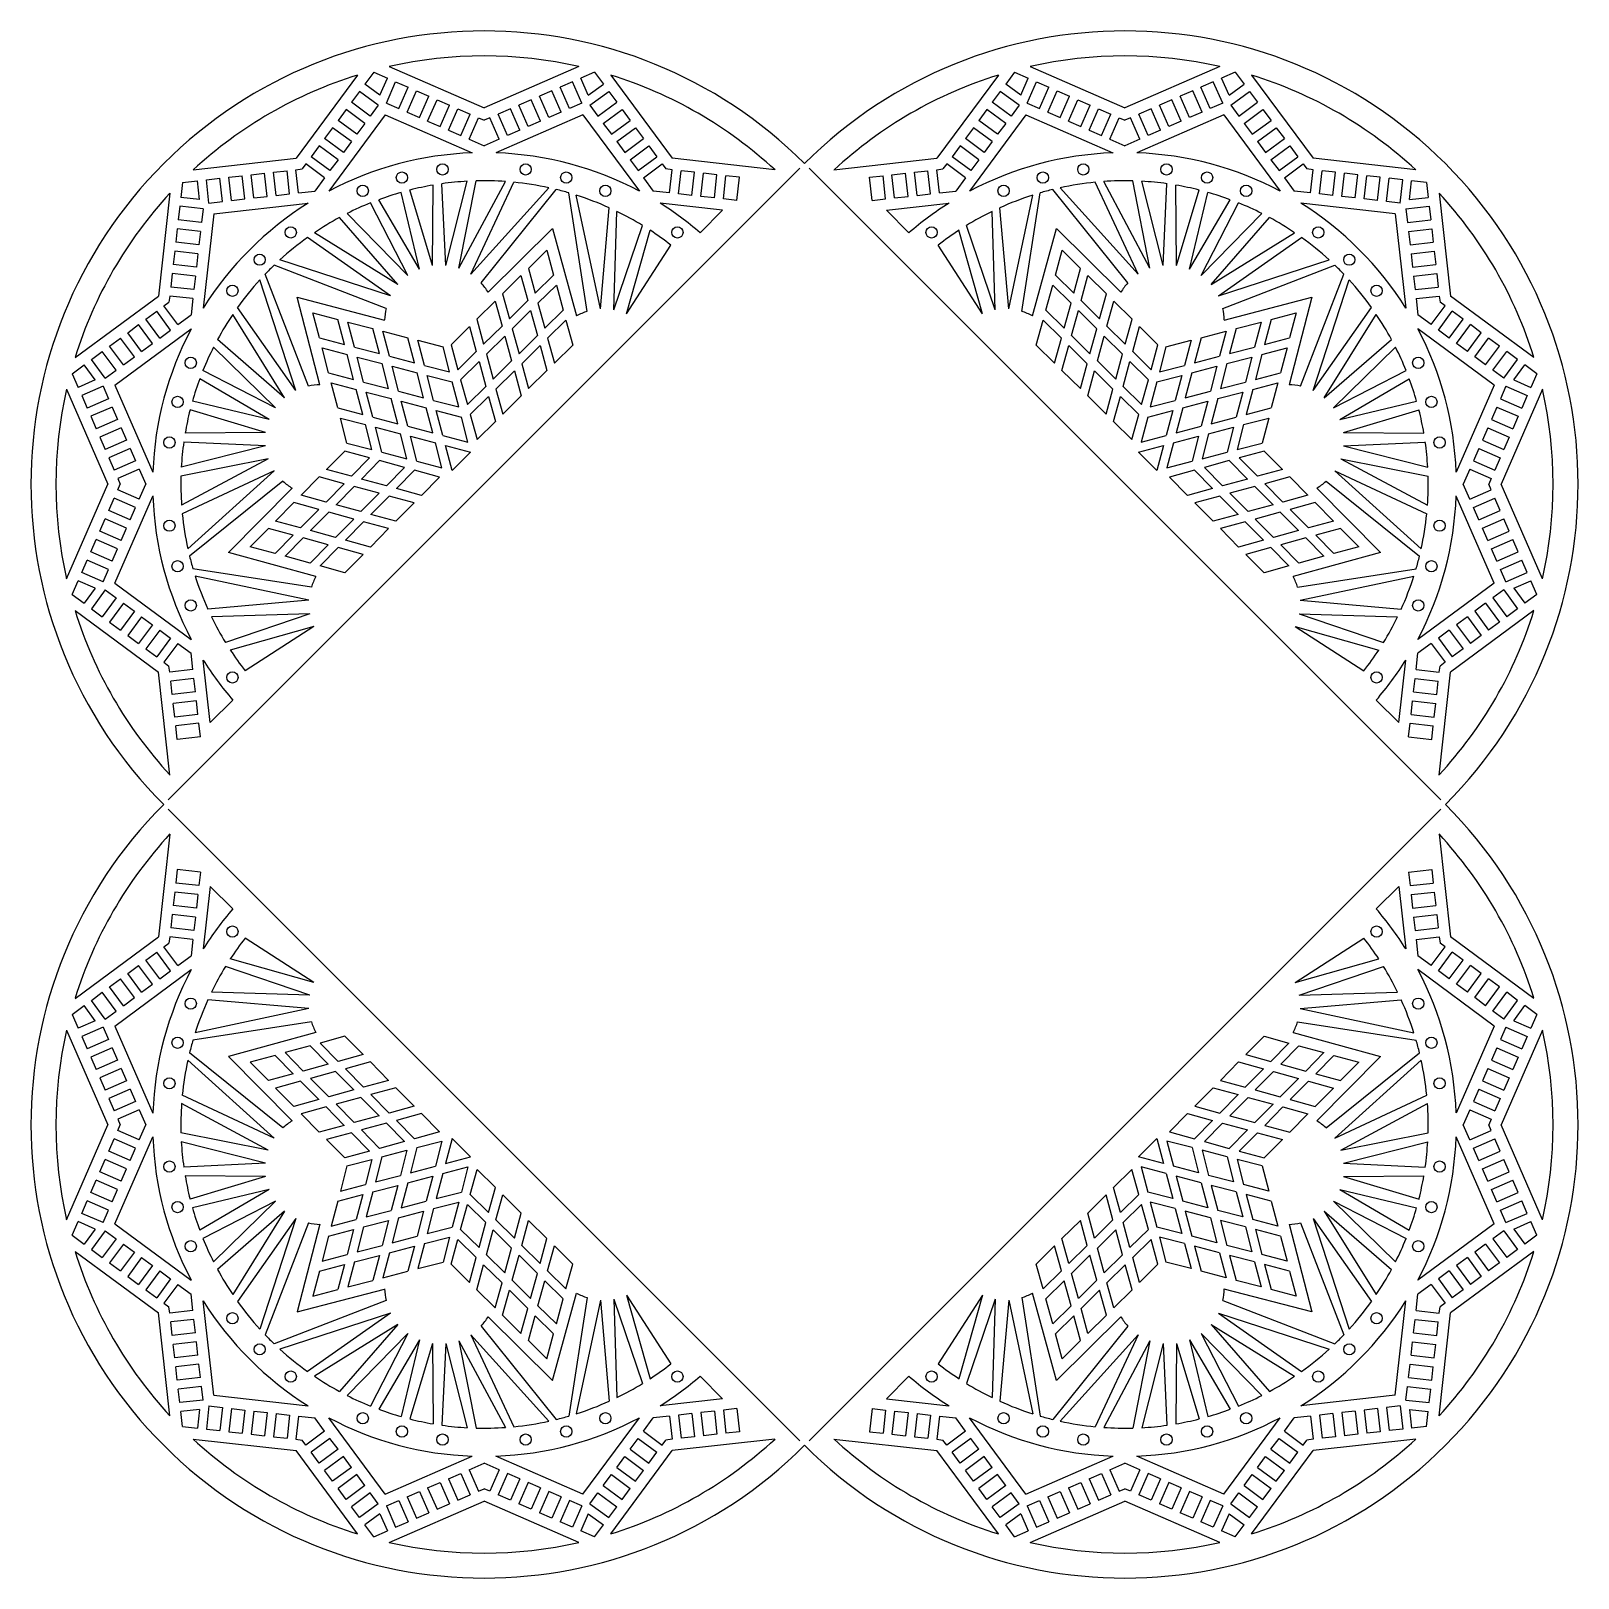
# Model space of a CAD drawing. Extents: x 65 to 312, y -7 to 240.
import ezdxf

# ---------------------------------------------------------------- set-up
doc = ezdxf.new("R2010")
doc.units = 0
doc.layers.get('0').update_dxf_attribs({"linetype": 'CONTINUOUS'})

msp = doc.modelspace()

# ---------------------------------------------------------------- linework, layer by layer
for p, q in [((116.86, 233.29), (107.02, 219.97)), ((119.45, 233.76), (118.03, 231.84)), ((119.45, 233.76), (121.64, 232.8)), ((120.44, 230.06), (121.64, 232.8)), ((121.93, 234.64), (137.11, 228.03)), ((152.29, 234.64), (137.11, 228.03)), ((154.77, 233.76), (152.58, 232.8)), ((153.78, 230.06), (152.58, 232.8)), ((154.77, 233.76), (156.19, 231.84)), ((157.36, 233.29), (167.2, 219.97)), ((219.39, 233.29), (209.55, 219.97)), ((221.98, 233.76), (220.56, 231.84)), ((221.98, 233.76), (224.17, 232.8)), ((222.97, 230.06), (224.17, 232.8)), ((224.46, 234.64), (239.64, 228.03)), ((254.82, 234.64), (239.64, 228.03)), ((257.3, 233.76), (255.11, 232.8)), ((256.31, 230.06), (255.11, 232.8)), ((257.3, 233.76), (258.72, 231.84)), ((259.89, 233.29), (269.73, 219.97)), ((117.17, 230.67), (115.88, 228.93)), ((120.18, 228.45), (117.17, 230.67)), ((120.44, 230.06), (118.03, 231.84)), ((121.47, 228.8), (122.96, 232.23)), ((122.96, 232.23), (124.94, 231.36)), ((123.45, 227.94), (124.94, 231.36)), ((124.78, 227.36), (126.27, 230.78)), ((126.27, 230.78), (128.25, 229.92)), ((147.95, 230.78), (145.96, 229.92)), ((149.44, 227.36), (147.95, 230.78)), ((151.25, 232.23), (149.27, 231.36)), ((150.76, 227.94), (149.27, 231.36)), ((152.75, 228.8), (151.25, 232.23)), ((153.78, 230.06), (156.19, 231.84)), ((154.04, 228.45), (157.04, 230.67)), ((157.04, 230.67), (158.33, 228.93)), ((219.7, 230.67), (218.41, 228.93)), ((222.71, 228.45), (219.7, 230.67)), ((222.97, 230.06), (220.56, 231.84)), ((224, 228.8), (225.49, 232.23)), ((225.49, 232.23), (227.47, 231.36)), ((225.98, 227.94), (227.47, 231.36)), ((227.31, 227.36), (228.8, 230.78)), ((228.8, 230.78), (230.78, 229.92)), ((250.48, 230.78), (248.49, 229.92)), ((251.97, 227.36), (250.48, 230.78)), ((253.78, 232.23), (251.8, 231.36)), ((253.29, 227.94), (251.8, 231.36)), ((255.28, 228.8), (253.78, 232.23)), ((256.31, 230.06), (258.72, 231.84)), ((256.57, 228.45), (259.57, 230.67)), ((259.57, 230.67), (260.86, 228.93)), ((115.03, 227.77), (113.74, 226.03)), ((118.03, 225.55), (115.03, 227.77)), ((118.89, 226.71), (115.88, 228.93)), ((120.18, 228.45), (118.89, 226.71)), ((121.47, 228.8), (123.45, 227.94)), ((126.76, 226.49), (128.25, 229.92)), ((128.08, 225.92), (129.58, 229.34)), ((129.58, 229.34), (131.56, 228.48)), ((130.07, 225.05), (131.56, 228.48)), ((131.39, 224.47), (132.89, 227.9)), ((132.89, 227.9), (134.87, 227.03)), ((141.33, 227.9), (139.34, 227.03)), ((142.82, 224.47), (141.33, 227.9)), ((144.64, 229.34), (142.65, 228.48)), ((144.14, 225.05), (142.65, 228.48)), ((146.13, 225.92), (144.64, 229.34)), ((147.45, 226.49), (145.96, 229.92)), ((152.75, 228.8), (150.76, 227.94)), ((154.04, 228.45), (155.32, 226.71)), ((155.32, 226.71), (158.33, 228.93)), ((156.18, 225.55), (159.19, 227.77)), ((159.19, 227.77), (160.47, 226.03)), ((217.56, 227.77), (216.27, 226.03)), ((220.56, 225.55), (217.56, 227.77)), ((221.42, 226.71), (218.41, 228.93)), ((222.71, 228.45), (221.42, 226.71)), ((224, 228.8), (225.98, 227.94)), ((229.29, 226.49), (230.78, 229.92)), ((230.62, 225.92), (232.11, 229.34)), ((232.11, 229.34), (234.09, 228.48)), ((232.6, 225.05), (234.09, 228.48)), ((233.92, 224.47), (235.42, 227.9)), ((235.42, 227.9), (237.4, 227.03)), ((243.86, 227.9), (241.87, 227.03)), ((245.35, 224.47), (243.86, 227.9)), ((247.17, 229.34), (245.18, 228.48)), ((246.67, 225.05), (245.18, 228.48)), ((248.66, 225.92), (247.17, 229.34)), ((249.98, 226.49), (248.49, 229.92)), ((255.28, 228.8), (253.29, 227.94)), ((256.57, 228.45), (257.86, 226.71)), ((257.86, 226.71), (260.86, 228.93)), ((258.71, 225.55), (261.72, 227.77)), ((261.72, 227.77), (263.01, 226.03)), ((121.28, 226.91), (112.26, 214.7)), ((116.74, 223.81), (113.74, 226.03)), ((118.03, 225.55), (116.74, 223.81)), ((121.28, 226.91), (135.2, 220.85)), ((124.78, 227.36), (126.76, 226.49)), ((128.08, 225.92), (130.07, 225.05)), ((133.38, 223.61), (134.87, 227.03)), ((134.7, 223.03), (136.2, 226.46)), ((136.2, 226.46), (137.11, 226.06)), ((138.02, 226.46), (137.11, 226.06)), ((139.51, 223.03), (138.02, 226.46)), ((152.93, 226.91), (139.01, 220.85)), ((140.83, 223.61), (139.34, 227.03)), ((146.13, 225.92), (144.14, 225.05)), ((149.44, 227.36), (147.45, 226.49)), ((152.93, 226.91), (161.96, 214.7)), ((156.18, 225.55), (157.47, 223.81)), ((157.47, 223.81), (160.47, 226.03)), ((223.81, 226.91), (214.79, 214.7)), ((219.27, 223.81), (216.27, 226.03)), ((220.56, 225.55), (219.27, 223.81)), ((223.81, 226.91), (237.73, 220.85)), ((227.31, 227.36), (229.29, 226.49)), ((230.62, 225.92), (232.6, 225.05)), ((235.91, 223.61), (237.4, 227.03)), ((237.23, 223.03), (238.73, 226.46)), ((238.73, 226.46), (239.64, 226.06)), ((240.55, 226.46), (239.64, 226.06)), ((242.04, 223.03), (240.55, 226.46)), ((255.46, 226.91), (241.54, 220.85)), ((243.36, 223.61), (241.87, 227.03)), ((248.66, 225.92), (246.67, 225.05)), ((251.97, 227.36), (249.98, 226.49)), ((255.46, 226.91), (264.49, 214.7)), ((258.71, 225.55), (260, 223.81)), ((260, 223.81), (263.01, 226.03)), ((112.88, 224.87), (111.59, 223.13)), ((114.6, 220.91), (111.59, 223.13)), ((115.89, 222.65), (112.88, 224.87)), ((131.39, 224.47), (133.38, 223.61)), ((134.7, 223.03), (137.11, 221.98)), ((139.51, 223.03), (137.11, 221.98)), ((142.82, 224.47), (140.83, 223.61)), ((158.33, 222.65), (161.33, 224.87)), ((159.61, 220.91), (162.62, 223.13)), ((161.33, 224.87), (162.62, 223.13)), ((215.41, 224.87), (214.12, 223.13)), ((217.13, 220.91), (214.12, 223.13)), ((218.42, 222.65), (215.41, 224.87)), ((233.92, 224.47), (235.91, 223.61)), ((237.23, 223.03), (239.64, 221.98)), ((242.04, 223.03), (239.64, 221.98)), ((245.35, 224.47), (243.36, 223.61)), ((260.86, 222.65), (263.86, 224.87)), ((262.14, 220.91), (265.15, 223.13)), ((263.86, 224.87), (265.15, 223.13)), ((110.74, 221.96), (109.45, 220.22)), ((113.74, 219.74), (110.74, 221.96)), ((115.89, 222.65), (114.6, 220.91)), ((158.33, 222.65), (159.61, 220.91)), ((160.47, 219.74), (163.48, 221.96)), ((163.48, 221.96), (164.76, 220.22)), ((213.27, 221.96), (211.98, 220.22)), ((216.27, 219.74), (213.27, 221.96)), ((218.42, 222.65), (217.13, 220.91)), ((260.86, 222.65), (262.14, 220.91)), ((263, 219.74), (266.01, 221.96)), ((266.01, 221.96), (267.29, 220.22)), ((86.57, 117.32), (187.64, 218.38)), ((90.56, 218.1), (107.02, 219.97)), ((103.43, 217.74), (105.58, 217.99)), ((106, 214.27), (105.58, 217.99)), ((107.01, 218.15), (108, 218.26)), ((107.43, 214.44), (107.01, 218.15)), ((108.59, 219.06), (108, 218.26)), ((111.6, 216.84), (108.59, 219.06)), ((112.45, 218), (109.45, 220.22)), ((113.74, 219.74), (112.45, 218)), ((160.47, 219.74), (161.76, 218)), ((161.76, 218), (164.76, 220.22)), ((162.62, 216.84), (165.62, 219.06)), ((165.62, 219.06), (166.21, 218.26)), ((167.2, 218.15), (166.21, 218.26)), ((166.78, 214.44), (167.2, 218.15)), ((183.65, 218.1), (167.2, 219.97)), ((168.22, 214.27), (168.64, 217.99)), ((170.79, 217.74), (168.64, 217.99)), ((189.1, 218.38), (290.17, 117.32)), ((193.09, 218.1), (209.55, 219.97)), ((205.96, 217.74), (208.11, 217.99)), ((208.53, 214.27), (208.11, 217.99)), ((209.54, 218.15), (210.53, 218.26)), ((209.96, 214.44), (209.54, 218.15)), ((211.12, 219.06), (210.53, 218.26)), ((214.13, 216.84), (211.12, 219.06)), ((214.98, 218), (211.98, 220.22)), ((216.27, 219.74), (214.98, 218)), ((263, 219.74), (264.29, 218)), ((264.29, 218), (267.29, 220.22)), ((265.15, 216.84), (268.15, 219.06)), ((268.15, 219.06), (268.74, 218.26)), ((269.73, 218.15), (268.74, 218.26)), ((269.31, 214.44), (269.73, 218.15)), ((286.18, 218.1), (269.73, 219.97)), ((270.75, 214.27), (271.17, 217.99)), ((273.32, 217.74), (271.17, 217.99)), ((88.86, 216.1), (88.59, 213.72)), ((88.86, 216.1), (91.23, 216.36)), ((91.57, 213.39), (91.23, 216.36)), ((92.67, 216.53), (94.82, 216.77)), ((93.09, 212.81), (92.67, 216.53)), ((95.24, 213.06), (94.82, 216.77)), ((96.25, 216.93), (98.4, 217.18)), ((96.67, 213.22), (96.25, 216.93)), ((98.82, 213.46), (98.4, 217.18)), ((99.84, 217.34), (101.99, 217.58)), ((100.26, 213.63), (99.84, 217.34)), ((102.41, 213.87), (101.99, 217.58)), ((103.85, 214.03), (103.43, 217.74)), ((111.6, 216.84), (110.04, 214.73)), ((128.85, 202.8), (128.95, 215.68)), ((131, 202.84), (130.37, 215.9)), ((131, 202.84), (134.42, 216.29)), ((133.09, 202.37), (135.83, 216.35)), ((133.09, 202.37), (140.51, 216.25)), ((135.01, 201.41), (141.86, 216.14)), ((162.62, 216.84), (164.17, 214.73)), ((170.37, 214.03), (170.79, 217.74)), ((171.8, 213.87), (172.22, 217.58)), ((174.37, 217.34), (172.22, 217.58)), ((173.95, 213.63), (174.37, 217.34)), ((175.39, 213.46), (175.81, 217.18)), ((177.96, 216.93), (175.81, 217.18)), ((177.54, 213.22), (177.96, 216.93)), ((198.78, 216.93), (200.94, 217.18)), ((199.2, 213.22), (198.78, 216.93)), ((201.35, 213.46), (200.94, 217.18)), ((202.37, 217.34), (204.52, 217.58)), ((202.79, 213.63), (202.37, 217.34)), ((204.94, 213.87), (204.52, 217.58)), ((206.38, 214.03), (205.96, 217.74)), ((214.13, 216.84), (212.57, 214.73)), ((241.74, 201.41), (234.89, 216.14)), ((243.65, 202.37), (236.24, 216.25)), ((243.65, 202.37), (240.91, 216.35)), ((245.75, 202.84), (242.32, 216.29)), ((245.75, 202.84), (246.37, 215.9)), ((247.89, 202.8), (247.79, 215.68)), ((265.15, 216.84), (266.71, 214.73)), ((272.9, 214.03), (273.32, 217.74)), ((274.33, 213.87), (274.75, 217.58)), ((276.9, 217.34), (274.75, 217.58)), ((276.48, 213.63), (276.9, 217.34)), ((277.92, 213.46), (278.34, 217.18)), ((280.49, 216.93), (278.34, 217.18)), ((280.07, 213.22), (280.49, 216.93)), ((281.51, 213.06), (281.93, 216.77)), ((284.08, 216.53), (281.93, 216.77)), ((283.66, 212.81), (284.08, 216.53)), ((285.18, 213.39), (285.51, 216.36)), ((287.89, 216.1), (285.51, 216.36)), ((287.89, 216.1), (288.15, 213.72)), ((86.85, 214.39), (84.99, 197.94)), ((91.57, 213.39), (88.59, 213.72)), ((93.09, 212.81), (95.24, 213.06)), ((96.67, 213.22), (98.82, 213.46)), ((100.26, 213.63), (102.41, 213.87)), ((103.85, 214.03), (106, 214.27)), ((107.43, 214.44), (110.04, 214.73)), ((126.78, 202.25), (120.26, 213.35)), ((126.78, 202.25), (123.85, 214.52)), ((128.85, 202.8), (125.25, 214.9)), ((135.01, 201.41), (147.46, 215.25)), ((136.64, 200.02), (148.66, 214.97)), ((153.6, 195.48), (150.67, 214.44)), ((155.71, 195.87), (151.84, 214.08)), ((166.78, 214.44), (164.17, 214.73)), ((170.37, 214.03), (168.22, 214.27)), ((173.95, 213.63), (171.8, 213.87)), ((177.54, 213.22), (175.39, 213.46)), ((199.2, 213.22), (201.35, 213.46)), ((202.79, 213.63), (204.94, 213.87)), ((206.38, 214.03), (208.53, 214.27)), ((209.96, 214.44), (212.57, 214.73)), ((221.04, 195.87), (224.9, 214.08)), ((223.15, 195.48), (226.08, 214.44)), ((240.1, 200.02), (228.09, 214.97)), ((241.74, 201.41), (229.29, 215.25)), ((247.89, 202.8), (251.5, 214.9)), ((249.96, 202.25), (252.89, 214.52)), ((249.96, 202.25), (256.49, 213.35)), ((269.31, 214.44), (266.71, 214.73)), ((272.9, 214.03), (270.75, 214.27)), ((276.48, 213.63), (274.33, 213.87)), ((280.07, 213.22), (277.92, 213.46)), ((283.66, 212.81), (281.51, 213.06)), ((285.18, 213.39), (288.15, 213.72)), ((289.89, 214.39), (291.75, 197.94)), ((88.43, 212.29), (88.18, 210.14)), ((92.14, 211.87), (88.43, 212.29)), ((92.14, 211.87), (91.9, 209.72)), ((93.87, 211.09), (92.16, 196)), ((93.87, 211.09), (108.96, 212.79)), ((123.32, 199.76), (113.96, 210.49)), ((124.9, 201.21), (115.21, 211.15)), ((124.9, 201.21), (118.92, 212.83)), ((155.71, 195.87), (157.14, 212.04)), ((157.85, 195.74), (158.36, 211.47)), ((175.26, 211.66), (165.26, 212.79)), ((171.67, 208.07), (175.26, 211.66)), ((201.48, 211.66), (211.49, 212.79)), ((201.48, 211.66), (205.07, 208.07)), ((218.9, 195.74), (218.38, 211.47)), ((221.04, 195.87), (219.61, 212.04)), ((251.84, 201.21), (257.83, 212.83)), ((251.84, 201.21), (261.53, 211.15)), ((253.42, 199.76), (262.79, 210.49)), ((282.88, 211.09), (267.79, 212.79)), ((282.88, 211.09), (284.58, 196)), ((284.6, 211.87), (288.32, 212.29)), ((284.6, 211.87), (284.85, 209.72)), ((288.32, 212.29), (288.56, 210.14)), ((88.02, 208.7), (87.78, 206.55)), ((91.73, 208.28), (88.02, 208.7)), ((91.9, 209.72), (88.18, 210.14)), ((91.73, 208.28), (91.49, 206.13)), ((123.32, 199.76), (109.96, 208.06)), ((137.75, 198.54), (148.06, 208.72)), ((148.06, 208.72), (151.89, 194.75)), ((157.85, 195.74), (162.46, 209.22)), ((159.9, 195.1), (163.66, 208.46)), ((216.85, 195.1), (213.09, 208.46)), ((218.9, 195.74), (214.28, 209.22)), ((224.85, 194.75), (228.68, 208.72)), ((228.68, 208.72), (238.99, 198.54)), ((253.42, 199.76), (266.78, 208.06)), ((284.85, 209.72), (288.56, 210.14)), ((285.01, 208.28), (288.72, 208.7)), ((285.01, 208.28), (285.25, 206.13)), ((288.72, 208.7), (288.96, 206.55)), ((91.49, 206.13), (87.78, 206.55)), ((122.14, 197.97), (108.85, 207.29)), ((159.9, 195.1), (166.97, 206.09)), ((216.85, 195.1), (209.78, 206.09)), ((254.6, 197.97), (267.89, 207.29)), ((285.25, 206.13), (288.96, 206.55)), ((87.62, 205.12), (87.37, 202.96)), ((91.33, 204.7), (87.62, 205.12)), ((91.33, 204.7), (91.09, 202.54)), ((122.14, 197.97), (104.44, 203.73)), ((144.19, 202.36), (147.13, 205.27)), ((147.13, 205.27), (148.23, 201.28)), ((228.51, 201.28), (229.61, 205.27)), ((229.61, 205.27), (232.55, 202.36)), ((254.6, 197.97), (272.3, 203.73)), ((285.41, 204.7), (289.13, 205.12)), ((285.41, 204.7), (285.66, 202.54)), ((289.13, 205.12), (289.37, 202.96)), ((87.21, 201.53), (86.97, 199.38)), ((90.92, 201.11), (87.21, 201.53)), ((91.09, 202.54), (87.37, 202.96)), ((90.92, 201.11), (90.68, 198.96)), ((106.99, 182.81), (101.23, 200.51)), ((109.01, 183.53), (102.07, 201.42)), ((121.42, 195.95), (103.54, 202.88)), ((140.07, 198.29), (143.01, 201.2)), ((143.01, 201.2), (144.11, 197.21)), ((144.19, 202.36), (145.29, 198.37)), ((145.29, 198.37), (148.23, 201.28)), ((228.51, 201.28), (231.46, 198.37)), ((231.46, 198.37), (232.55, 202.36)), ((232.64, 197.21), (233.73, 201.2)), ((233.73, 201.2), (236.68, 198.29)), ((255.32, 195.95), (273.2, 202.88)), ((267.73, 183.53), (274.67, 201.42)), ((269.76, 182.81), (275.51, 200.51)), ((285.66, 202.54), (289.37, 202.96)), ((285.82, 201.11), (289.53, 201.53)), ((285.82, 201.11), (286.06, 198.96)), ((289.53, 201.53), (289.78, 199.38)), ((90.68, 198.96), (86.97, 199.38)), ((140.07, 198.29), (141.16, 194.3)), ((145.72, 196.77), (148.67, 199.68)), ((148.67, 199.68), (149.76, 195.69)), ((226.98, 195.69), (228.08, 199.68)), ((228.08, 199.68), (231.02, 196.77)), ((235.58, 194.3), (236.68, 198.29)), ((286.06, 198.96), (289.78, 199.38)), ((71.67, 188.1), (84.99, 197.94)), ((85.89, 196.36), (86.69, 196.95)), ((88.11, 193.36), (85.89, 196.36)), ((86.81, 197.94), (86.69, 196.95)), ((90.52, 197.52), (86.81, 197.94)), ((90.52, 197.52), (90.22, 194.92)), ((106.99, 182.81), (97.66, 196.11)), ((107.18, 197.77), (121.2, 194.1)), ((110.85, 183.75), (107.18, 197.77)), ((135.94, 194.22), (138.89, 197.13)), ((138.89, 197.13), (139.99, 193.13)), ((141.16, 194.3), (144.11, 197.21)), ((141.6, 192.7), (144.55, 195.61)), ((144.55, 195.61), (145.64, 191.62)), ((145.72, 196.77), (146.82, 192.78)), ((146.82, 192.78), (149.76, 195.69)), ((226.98, 195.69), (229.92, 192.78)), ((229.92, 192.78), (231.02, 196.77)), ((231.1, 191.62), (232.2, 195.61)), ((232.2, 195.61), (235.14, 192.7)), ((232.64, 197.21), (235.58, 194.3)), ((236.76, 193.13), (237.85, 197.13)), ((237.85, 197.13), (240.8, 194.22)), ((255.54, 194.1), (269.56, 197.77)), ((269.56, 197.77), (265.89, 183.75)), ((269.76, 182.81), (279.08, 196.11)), ((286.23, 197.52), (289.94, 197.94)), ((286.23, 197.52), (286.52, 194.92)), ((288.63, 193.36), (290.85, 196.36)), ((289.94, 197.94), (290.05, 196.95)), ((290.85, 196.36), (290.05, 196.95)), ((305.08, 188.1), (291.75, 197.94)), ((80.09, 192.07), (81.83, 193.36)), ((84.05, 190.36), (81.83, 193.36)), ((82.99, 194.22), (84.73, 195.51)), ((85.21, 191.21), (82.99, 194.22)), ((86.95, 192.5), (84.73, 195.51)), ((88.11, 193.36), (90.22, 194.92)), ((105.2, 181.63), (96.89, 194.99)), ((109.71, 195.24), (113.71, 194.2)), ((110.76, 191.24), (109.71, 195.24)), ((114.76, 190.19), (113.71, 194.2)), ((115.32, 193.78), (119.32, 192.73)), ((116.36, 189.77), (115.32, 193.78)), ((135.94, 194.22), (137.04, 190.22)), ((137.04, 190.22), (139.99, 193.13)), ((147.26, 191.19), (150.2, 194.1)), ((150.2, 194.1), (151.3, 190.1)), ((225.45, 190.1), (226.54, 194.1)), ((226.54, 194.1), (229.49, 191.19)), ((236.76, 193.13), (239.7, 190.22)), ((239.7, 190.22), (240.8, 194.22)), ((257.42, 192.73), (261.43, 193.78)), ((261.43, 193.78), (260.38, 189.77)), ((263.03, 194.2), (261.98, 190.19)), ((263.03, 194.2), (267.03, 195.24)), ((267.03, 195.24), (265.99, 191.24)), ((271.54, 181.63), (279.85, 194.99)), ((288.63, 193.36), (286.52, 194.92)), ((289.79, 192.5), (292.01, 195.51)), ((291.53, 191.21), (293.75, 194.22)), ((293.75, 194.22), (292.01, 195.51)), ((292.69, 190.36), (294.91, 193.36)), ((296.66, 192.07), (294.91, 193.36)), ((77.18, 189.93), (78.93, 191.22)), ((78.04, 183.67), (90.26, 192.7)), ((81.15, 188.21), (78.93, 191.22)), ((82.31, 189.07), (80.09, 192.07)), ((85.21, 191.21), (86.95, 192.5)), ((105.2, 181.63), (94.46, 191)), ((110.76, 191.24), (114.76, 190.19)), ((120.37, 188.73), (119.32, 192.73)), ((121.97, 188.31), (120.92, 192.31)), ((120.92, 192.31), (124.93, 191.26)), ((125.98, 187.26), (124.93, 191.26)), ((126.53, 190.85), (130.54, 189.8)), ((127.58, 186.84), (126.53, 190.85)), ((131.82, 190.14), (134.77, 193.05)), ((134.77, 193.05), (135.86, 189.06)), ((137.48, 188.63), (140.42, 191.54)), ((140.42, 191.54), (141.52, 187.55)), ((141.6, 192.7), (142.7, 188.71)), ((142.7, 188.71), (145.64, 191.62)), ((147.26, 191.19), (148.35, 187.19)), ((228.39, 187.19), (229.49, 191.19)), ((231.1, 191.62), (234.05, 188.71)), ((234.05, 188.71), (235.14, 192.7)), ((235.23, 187.55), (236.32, 191.54)), ((236.32, 191.54), (239.27, 188.63)), ((240.88, 189.06), (241.98, 193.05)), ((241.98, 193.05), (244.92, 190.14)), ((246.21, 189.8), (250.21, 190.85)), ((250.21, 190.85), (249.17, 186.84)), ((251.82, 191.26), (250.77, 187.26)), ((251.82, 191.26), (255.82, 192.31)), ((255.82, 192.31), (254.77, 188.31)), ((257.42, 192.73), (256.37, 188.73)), ((261.98, 190.19), (265.99, 191.24)), ((271.54, 181.63), (282.28, 191)), ((298.7, 183.67), (286.49, 192.7)), ((291.53, 191.21), (289.79, 192.5)), ((294.44, 189.07), (296.66, 192.07)), ((295.6, 188.21), (297.82, 191.22)), ((299.56, 189.93), (297.82, 191.22)), ((74.28, 187.78), (76.02, 189.07)), ((78.24, 186.07), (76.02, 189.07)), ((79.4, 186.92), (77.18, 189.93)), ((79.4, 186.92), (81.15, 188.21)), ((82.31, 189.07), (84.05, 190.36)), ((103.74, 180.05), (93.81, 189.75)), ((111.18, 189.64), (115.18, 188.59)), ((112.22, 185.63), (111.18, 189.64)), ((116.23, 184.59), (115.18, 188.59)), ((116.36, 189.77), (120.37, 188.73)), ((116.78, 188.17), (120.79, 187.12)), ((117.83, 184.17), (116.78, 188.17)), ((121.97, 188.31), (125.98, 187.26)), ((131.58, 185.79), (130.54, 189.8)), ((131.82, 190.14), (132.92, 186.15)), ((132.92, 186.15), (135.86, 189.06)), ((137.48, 188.63), (138.57, 184.64)), ((143.13, 187.11), (146.08, 190.02)), ((146.08, 190.02), (147.17, 186.03)), ((148.35, 187.19), (151.3, 190.1)), ((225.45, 190.1), (228.39, 187.19)), ((229.57, 186.03), (230.66, 190.02)), ((230.66, 190.02), (233.61, 187.11)), ((238.17, 184.64), (239.27, 188.63)), ((240.88, 189.06), (243.83, 186.15)), ((243.83, 186.15), (244.92, 190.14)), ((246.21, 189.8), (245.16, 185.79)), ((250.77, 187.26), (254.77, 188.31)), ((255.96, 187.12), (259.96, 188.17)), ((256.37, 188.73), (260.38, 189.77)), ((259.96, 188.17), (258.91, 184.17)), ((261.56, 188.59), (260.52, 184.59)), ((261.56, 188.59), (265.57, 189.64)), ((265.57, 189.64), (264.52, 185.63)), ((273, 180.05), (282.94, 189.75)), ((294.44, 189.07), (292.69, 190.36)), ((297.34, 186.92), (295.6, 188.21)), ((297.34, 186.92), (299.56, 189.93)), ((298.5, 186.07), (300.72, 189.07)), ((302.46, 187.78), (300.72, 189.07)), ((71.2, 185.51), (73.12, 186.93)), ((74.9, 184.52), (73.12, 186.93)), ((76.5, 184.78), (74.28, 187.78)), ((76.5, 184.78), (78.24, 186.07)), ((103.74, 180.05), (92.13, 186.04)), ((121.84, 183.12), (120.79, 187.12)), ((122.39, 186.71), (126.39, 185.66)), ((123.44, 182.7), (122.39, 186.71)), ((127.44, 181.65), (126.39, 185.66)), ((127.58, 186.84), (131.58, 185.79)), ((133.36, 184.55), (136.3, 187.46)), ((136.3, 187.46), (137.4, 183.47)), ((138.57, 184.64), (141.52, 187.55)), ((139.01, 183.04), (141.96, 185.95)), ((141.96, 185.95), (143.05, 181.96)), ((143.13, 187.11), (144.23, 183.12)), ((144.23, 183.12), (147.17, 186.03)), ((229.57, 186.03), (232.51, 183.12)), ((232.51, 183.12), (233.61, 187.11)), ((233.69, 181.96), (234.79, 185.95)), ((234.79, 185.95), (237.73, 183.04)), ((235.23, 187.55), (238.17, 184.64)), ((239.35, 183.47), (240.44, 187.46)), ((240.44, 187.46), (243.39, 184.55)), ((245.16, 185.79), (249.17, 186.84)), ((250.35, 185.66), (249.3, 181.65)), ((250.35, 185.66), (254.35, 186.71)), ((254.35, 186.71), (253.31, 182.7)), ((255.96, 187.12), (254.91, 183.12)), ((273, 180.05), (284.62, 186.04)), ((300.24, 184.78), (298.5, 186.07)), ((300.24, 184.78), (302.46, 187.78)), ((301.84, 184.52), (303.62, 186.93)), ((305.55, 185.51), (303.62, 186.93)), ((71.2, 185.51), (72.15, 183.32)), ((74.9, 184.52), (72.15, 183.32)), ((76.15, 183.49), (72.73, 182)), ((76.15, 183.49), (77.02, 181.5)), ((78.04, 183.67), (84.11, 169.75)), ((102.71, 178.17), (91.61, 184.7)), ((112.22, 185.63), (116.23, 184.59)), ((113.69, 180.03), (112.64, 184.03)), ((112.64, 184.03), (116.65, 182.98)), ((117.83, 184.17), (121.84, 183.12)), ((129.04, 181.23), (128, 185.24)), ((128, 185.24), (132, 184.19)), ((133.05, 180.19), (132, 184.19)), ((133.36, 184.55), (134.45, 180.56)), ((134.45, 180.56), (137.4, 183.47)), ((239.35, 183.47), (242.29, 180.56)), ((242.29, 180.56), (243.39, 184.55)), ((244.74, 184.19), (243.69, 180.19)), ((244.74, 184.19), (248.75, 185.24)), ((248.75, 185.24), (247.7, 181.23)), ((254.91, 183.12), (258.91, 184.17)), ((260.1, 182.98), (264.1, 184.03)), ((260.52, 184.59), (264.52, 185.63)), ((264.1, 184.03), (263.05, 180.03)), ((274.03, 178.17), (285.14, 184.7)), ((298.7, 183.67), (292.64, 169.75)), ((300.59, 183.49), (299.72, 181.5)), ((300.59, 183.49), (304.01, 182)), ((301.84, 184.52), (304.59, 183.32)), ((305.55, 185.51), (304.59, 183.32)), ((70.31, 183.03), (76.93, 167.85)), ((72.73, 182), (73.59, 180.01)), ((77.02, 181.5), (73.59, 180.01)), ((102.71, 178.17), (90.43, 181.1)), ((117.69, 178.98), (116.65, 182.98)), ((118.25, 182.56), (122.25, 181.52)), ((119.3, 178.56), (118.25, 182.56)), ((123.3, 177.51), (122.25, 181.52)), ((123.44, 182.7), (127.44, 181.65)), ((124.9, 177.09), (123.86, 181.1)), ((123.86, 181.1), (127.86, 180.05)), ((129.04, 181.23), (133.05, 180.19)), ((134.89, 178.97), (137.83, 181.88)), ((137.83, 181.88), (138.93, 177.88)), ((139.01, 183.04), (140.11, 179.05)), ((140.11, 179.05), (143.05, 181.96)), ((233.69, 181.96), (236.64, 179.05)), ((236.64, 179.05), (237.73, 183.04)), ((237.81, 177.88), (238.91, 181.88)), ((238.91, 181.88), (241.85, 178.97)), ((243.69, 180.19), (247.7, 181.23)), ((248.88, 180.05), (252.89, 181.1)), ((249.3, 181.65), (253.31, 182.7)), ((252.89, 181.1), (251.84, 177.09)), ((254.49, 181.52), (253.44, 177.51)), ((254.49, 181.52), (258.49, 182.56)), ((258.49, 182.56), (257.45, 178.56)), ((260.1, 182.98), (259.05, 178.98)), ((274.03, 178.17), (286.31, 181.1)), ((299.72, 181.5), (303.15, 180.01)), ((306.43, 183.03), (299.82, 167.85)), ((304.01, 182), (303.15, 180.01)), ((77.6, 180.18), (74.17, 178.69)), ((74.17, 178.69), (75.04, 176.7)), ((77.6, 180.18), (78.46, 178.19)), ((102.15, 176.1), (90.06, 179.71)), ((113.69, 180.03), (117.69, 178.98)), ((115.16, 174.42), (114.11, 178.42)), ((114.11, 178.42), (118.11, 177.38)), ((119.3, 178.56), (123.3, 177.51)), ((128.91, 176.05), (127.86, 180.05)), ((129.46, 179.63), (133.47, 178.58)), ((130.51, 175.63), (129.46, 179.63)), ((134.52, 174.58), (133.47, 178.58)), ((134.89, 178.97), (135.98, 174.97)), ((240.76, 174.97), (241.85, 178.97)), ((243.28, 178.58), (242.23, 174.58)), ((243.28, 178.58), (247.28, 179.63)), ((247.28, 179.63), (246.23, 175.63)), ((248.88, 180.05), (247.84, 176.05)), ((253.44, 177.51), (257.45, 178.56)), ((258.63, 177.38), (262.64, 178.42)), ((259.05, 178.98), (263.05, 180.03)), ((262.64, 178.42), (261.59, 174.42)), ((274.59, 176.1), (286.69, 179.71)), ((299.15, 180.18), (298.28, 178.19)), ((299.15, 180.18), (302.57, 178.69)), ((302.57, 178.69), (301.71, 176.7)), ((78.46, 178.19), (75.04, 176.7)), ((79.04, 176.87), (75.61, 175.38)), ((79.04, 176.87), (79.9, 174.88)), ((102.15, 176.1), (89.28, 176)), ((119.16, 173.37), (118.11, 177.38)), ((119.72, 176.96), (123.72, 175.91)), ((120.76, 172.95), (119.72, 176.96)), ((124.77, 171.91), (123.72, 175.91)), ((124.9, 177.09), (128.91, 176.05)), ((135.98, 174.97), (138.93, 177.88)), ((237.81, 177.88), (240.76, 174.97)), ((247.84, 176.05), (251.84, 177.09)), ((253.02, 175.91), (251.98, 171.91)), ((253.02, 175.91), (257.03, 176.96)), ((257.03, 176.96), (255.98, 172.95)), ((258.63, 177.38), (257.58, 173.37)), ((274.59, 176.1), (287.47, 176)), ((297.71, 176.87), (296.84, 174.88)), ((297.71, 176.87), (301.13, 175.38)), ((298.28, 178.19), (301.71, 176.7)), ((75.61, 175.38), (76.48, 173.39)), ((79.9, 174.88), (76.48, 173.39)), ((80.48, 173.56), (77.06, 172.07)), ((80.48, 173.56), (81.35, 171.58)), ((102.11, 173.96), (88.66, 170.53)), ((102.11, 173.96), (89.06, 174.58)), ((115.16, 174.42), (119.16, 173.37)), ((126.37, 171.49), (125.32, 175.49)), ((125.32, 175.49), (129.33, 174.44)), ((130.37, 170.44), (129.33, 174.44)), ((130.51, 175.63), (134.52, 174.58)), ((131.98, 170.02), (130.93, 174.03)), ((130.93, 174.03), (134.93, 172.98)), ((241.81, 172.98), (245.81, 174.03)), ((242.23, 174.58), (246.23, 175.63)), ((245.81, 174.03), (244.77, 170.02)), ((247.42, 174.44), (246.37, 170.44)), ((247.42, 174.44), (251.42, 175.49)), ((251.42, 175.49), (250.37, 171.49)), ((257.58, 173.37), (261.59, 174.42)), ((274.63, 173.96), (287.69, 174.58)), ((274.63, 173.96), (288.08, 170.53)), ((296.26, 173.56), (295.4, 171.58)), ((296.26, 173.56), (299.69, 172.07)), ((296.84, 174.88), (300.27, 173.39)), ((301.13, 175.38), (300.27, 173.39)), ((77.06, 172.07), (77.92, 170.08)), ((81.35, 171.58), (77.92, 170.08)), ((102.58, 171.87), (88.6, 169.12)), ((102.58, 171.87), (88.71, 164.45)), ((111.9, 170.19), (114.81, 173.13)), ((118.8, 172.04), (114.81, 173.13)), ((115.89, 169.09), (118.8, 172.04)), ((117.49, 168.65), (120.4, 171.6)), ((124.39, 170.5), (120.4, 171.6)), ((120.76, 172.95), (124.77, 171.91)), ((126.37, 171.49), (130.37, 170.44)), ((131.98, 170.02), (134.93, 172.98)), ((241.81, 172.98), (244.77, 170.02)), ((246.37, 170.44), (250.37, 171.49)), ((251.98, 171.91), (255.98, 172.95)), ((256.34, 171.6), (252.35, 170.5)), ((256.34, 171.6), (259.25, 168.65)), ((261.93, 173.13), (257.94, 172.04)), ((257.94, 172.04), (260.85, 169.09)), ((261.93, 173.13), (264.84, 170.19)), ((274.16, 171.87), (288.04, 164.45)), ((274.16, 171.87), (288.14, 169.12)), ((295.4, 171.58), (298.82, 170.08)), ((299.69, 172.07), (298.82, 170.08)), ((81.92, 170.25), (78.5, 168.76)), ((78.5, 168.76), (78.9, 167.85)), ((81.92, 170.25), (82.97, 167.85)), ((103.54, 169.95), (88.82, 163.1)), ((103.54, 169.95), (89.7, 157.5)), ((107.83, 166.07), (110.74, 169.01)), ((114.73, 167.91), (110.74, 169.01)), ((115.89, 169.09), (111.9, 170.19)), ((121.48, 167.56), (117.49, 168.65)), ((121.48, 167.56), (124.39, 170.5)), ((123.08, 167.12), (125.99, 170.07)), ((129.98, 168.97), (125.99, 170.07)), ((127.07, 166.03), (129.98, 168.97)), ((250.75, 170.07), (246.76, 168.97)), ((246.76, 168.97), (249.67, 166.03)), ((250.75, 170.07), (253.66, 167.12)), ((252.35, 170.5), (255.26, 167.56)), ((259.25, 168.65), (255.26, 167.56)), ((264.84, 170.19), (260.85, 169.09)), ((266.01, 169.01), (262.01, 167.91)), ((266.01, 169.01), (268.92, 166.07)), ((273.2, 169.95), (287.04, 157.5)), ((273.2, 169.95), (287.92, 163.1)), ((294.82, 170.25), (293.77, 167.85)), ((294.82, 170.25), (298.25, 168.76)), ((298.25, 168.76), (297.85, 167.85)), ((70.31, 152.67), (76.93, 167.85)), ((78.04, 152.02), (84.11, 165.94)), ((78.5, 166.94), (78.9, 167.85)), ((81.92, 165.44), (78.5, 166.94)), ((81.92, 165.44), (82.97, 167.85)), ((104.93, 168.31), (89.98, 156.3)), ((96.23, 156.9), (106.42, 167.2)), ((111.82, 164.97), (107.83, 166.07)), ((111.82, 164.97), (114.73, 167.91)), ((113.42, 164.53), (116.33, 167.48)), ((120.32, 166.38), (116.33, 167.48)), ((117.41, 163.44), (120.32, 166.38)), ((119.01, 163), (121.92, 165.94)), ((125.91, 164.85), (121.92, 165.94)), ((127.07, 166.03), (123.08, 167.12)), ((253.66, 167.12), (249.67, 166.03)), ((254.83, 165.94), (250.84, 164.85)), ((254.83, 165.94), (257.74, 163)), ((260.42, 167.48), (256.43, 166.38)), ((256.43, 166.38), (259.33, 163.44)), ((260.42, 167.48), (263.33, 164.53)), ((262.01, 167.91), (264.92, 164.97)), ((268.92, 166.07), (264.92, 164.97)), ((270.33, 167.2), (280.51, 156.9)), ((271.81, 168.31), (286.76, 156.3)), ((298.7, 152.02), (292.64, 165.94)), ((294.82, 165.44), (293.77, 167.85)), ((294.82, 165.44), (298.25, 166.94)), ((298.25, 166.94), (297.85, 167.85)), ((306.43, 152.67), (299.82, 167.85)), ((77.06, 163.63), (77.92, 165.61)), ((80.48, 162.13), (77.06, 163.63)), ((81.35, 164.12), (77.92, 165.61)), ((80.48, 162.13), (81.35, 164.12)), ((103.76, 161.94), (106.66, 164.89)), ((110.66, 163.79), (106.66, 164.89)), ((107.75, 160.85), (110.66, 163.79)), ((117.41, 163.44), (113.42, 164.53)), ((123, 161.9), (125.91, 164.85)), ((250.84, 164.85), (253.75, 161.9)), ((263.33, 164.53), (259.33, 163.44)), ((270.08, 164.89), (266.09, 163.79)), ((266.09, 163.79), (269, 160.85)), ((270.08, 164.89), (272.99, 161.94)), ((295.4, 164.12), (298.82, 165.61)), ((296.26, 162.13), (295.4, 164.12)), ((296.26, 162.13), (299.69, 163.63)), ((299.69, 163.63), (298.82, 165.61)), ((75.61, 160.32), (76.48, 162.3)), ((79.9, 160.81), (76.48, 162.3)), ((107.75, 160.85), (103.76, 161.94)), ((109.34, 160.41), (112.25, 163.35)), ((116.25, 162.26), (112.25, 163.35)), ((113.34, 159.31), (116.25, 162.26)), ((114.93, 158.88), (117.84, 161.82)), ((121.83, 160.72), (117.84, 161.82)), ((123, 161.9), (119.01, 163)), ((257.74, 163), (253.75, 161.9)), ((258.9, 161.82), (254.91, 160.72)), ((258.9, 161.82), (261.81, 158.88)), ((264.49, 163.35), (260.5, 162.26)), ((260.5, 162.26), (263.41, 159.31)), ((264.49, 163.35), (267.4, 160.41)), ((272.99, 161.94), (269, 160.85)), ((296.84, 160.81), (300.27, 162.3)), ((301.13, 160.32), (300.27, 162.3)), ((74.17, 157.01), (75.04, 158.99)), ((78.46, 157.5), (75.04, 158.99)), ((79.04, 158.83), (75.61, 160.32)), ((79.04, 158.83), (79.9, 160.81)), ((99.68, 157.82), (102.59, 160.76)), ((106.58, 159.67), (102.59, 160.76)), ((103.67, 156.72), (106.58, 159.67)), ((105.27, 156.29), (108.18, 159.23)), ((112.17, 158.14), (108.18, 159.23)), ((113.34, 159.31), (109.34, 160.41)), ((118.92, 157.78), (114.93, 158.88)), ((118.92, 157.78), (121.83, 160.72)), ((254.91, 160.72), (257.82, 157.78)), ((261.81, 158.88), (257.82, 157.78)), ((267.4, 160.41), (263.41, 159.31)), ((268.56, 159.23), (264.57, 158.14)), ((268.56, 159.23), (271.47, 156.29)), ((274.15, 160.76), (270.16, 159.67)), ((270.16, 159.67), (273.07, 156.72)), ((274.15, 160.76), (277.06, 157.82)), ((297.71, 158.83), (296.84, 160.81)), ((297.71, 158.83), (301.13, 160.32)), ((298.28, 157.5), (301.71, 158.99)), ((302.57, 157.01), (301.71, 158.99)), ((77.6, 155.52), (74.17, 157.01)), ((77.6, 155.52), (78.46, 157.5)), ((110.21, 153.06), (96.23, 156.9)), ((103.67, 156.72), (99.68, 157.82)), ((109.26, 155.19), (105.27, 156.29)), ((109.26, 155.19), (112.17, 158.14)), ((110.86, 154.75), (113.77, 157.7)), ((117.76, 156.6), (113.77, 157.7)), ((114.85, 153.66), (117.76, 156.6)), ((262.97, 157.7), (258.98, 156.6)), ((258.98, 156.6), (261.89, 153.66)), ((262.97, 157.7), (265.88, 154.75)), ((264.57, 158.14), (267.48, 155.19)), ((280.51, 156.9), (266.54, 153.06)), ((271.47, 156.29), (267.48, 155.19)), ((277.06, 157.82), (273.07, 156.72)), ((299.15, 155.52), (298.28, 157.5)), ((299.15, 155.52), (302.57, 157.01)), ((72.73, 153.7), (73.59, 155.69)), ((76.15, 152.21), (72.73, 153.7)), ((77.02, 154.19), (73.59, 155.69)), ((76.15, 152.21), (77.02, 154.19)), ((109.47, 151.36), (90.52, 154.29)), ((114.85, 153.66), (110.86, 154.75)), ((265.88, 154.75), (261.89, 153.66)), ((267.27, 151.36), (286.23, 154.29)), ((299.72, 154.19), (303.15, 155.69)), ((300.59, 152.21), (299.72, 154.19)), ((300.59, 152.21), (304.01, 153.7)), ((304.01, 153.7), (303.15, 155.69)), ((71.2, 150.19), (72.15, 152.38)), ((74.9, 151.18), (72.15, 152.38)), ((74.9, 151.18), (73.12, 148.77)), ((78.04, 152.02), (90.26, 143)), ((109.09, 149.25), (90.88, 153.11)), ((267.66, 149.25), (285.87, 153.11)), ((298.7, 152.02), (286.49, 143)), ((301.84, 151.18), (304.59, 152.38)), ((301.84, 151.18), (303.62, 148.77)), ((305.55, 150.19), (304.59, 152.38)), ((71.2, 150.19), (73.12, 148.77)), ((76.5, 150.92), (74.28, 147.91)), ((78.24, 149.63), (76.02, 146.62)), ((76.5, 150.92), (78.24, 149.63)), ((79.4, 148.77), (77.18, 145.77)), ((79.4, 148.77), (81.15, 147.49)), ((109.09, 149.25), (92.91, 147.82)), ((267.66, 149.25), (283.83, 147.82)), ((297.34, 148.77), (295.6, 147.49)), ((297.34, 148.77), (299.56, 145.77)), ((300.24, 150.92), (298.5, 149.63)), ((298.5, 149.63), (300.72, 146.62)), ((300.24, 150.92), (302.46, 147.91)), ((305.55, 150.19), (303.62, 148.77)), ((71.67, 147.6), (84.99, 137.76)), ((74.28, 147.91), (76.02, 146.62)), ((81.15, 147.49), (78.93, 144.48)), ((82.31, 146.63), (80.09, 143.62)), ((82.31, 146.63), (84.05, 145.34)), ((109.22, 147.11), (93.49, 146.59)), ((109.22, 147.11), (95.74, 142.49)), ((267.53, 147.11), (281.01, 142.49)), ((267.53, 147.11), (283.25, 146.59)), ((305.08, 147.6), (291.75, 137.76)), ((294.44, 146.63), (292.69, 145.34)), ((294.44, 146.63), (296.66, 143.62)), ((295.6, 147.49), (297.82, 144.48)), ((302.46, 147.91), (300.72, 146.62)), ((77.18, 145.77), (78.93, 144.48)), ((80.09, 143.62), (81.83, 142.34)), ((84.05, 145.34), (81.83, 142.34)), ((85.21, 144.48), (82.99, 141.48)), ((85.21, 144.48), (86.95, 143.2)), ((109.85, 145.06), (96.49, 141.3)), ((109.85, 145.06), (98.86, 137.99)), ((266.89, 145.06), (277.88, 137.99)), ((266.89, 145.06), (280.25, 141.3)), ((291.53, 144.48), (289.79, 143.2)), ((291.53, 144.48), (293.75, 141.48)), ((292.69, 145.34), (294.91, 142.34)), ((296.66, 143.62), (294.91, 142.34)), ((299.56, 145.77), (297.82, 144.48)), ((82.99, 141.48), (84.73, 140.19)), ((86.95, 143.2), (84.73, 140.19)), ((88.11, 142.34), (85.89, 139.33)), ((88.11, 142.34), (90.22, 140.78)), ((288.63, 142.34), (286.52, 140.78)), ((288.63, 142.34), (290.85, 139.33)), ((289.79, 143.2), (292.01, 140.19)), ((293.75, 141.48), (292.01, 140.19)), ((85.89, 139.33), (86.69, 138.74)), ((86.81, 137.75), (86.69, 138.74)), ((90.52, 138.17), (90.22, 140.78)), ((93.29, 129.69), (92.16, 139.7)), ((283.45, 129.69), (284.58, 139.7)), ((286.23, 138.17), (286.52, 140.78)), ((289.94, 137.75), (290.05, 138.74)), ((290.85, 139.33), (290.05, 138.74)), ((86.85, 121.3), (84.99, 137.76)), ((90.52, 138.17), (86.81, 137.75)), ((90.68, 136.74), (86.97, 136.32)), ((87.21, 134.17), (86.97, 136.32)), ((90.92, 134.59), (90.68, 136.74)), ((285.82, 134.59), (286.06, 136.74)), ((286.06, 136.74), (289.78, 136.32)), ((286.23, 138.17), (289.94, 137.75)), ((289.53, 134.17), (289.78, 136.32)), ((289.89, 121.3), (291.75, 137.76)), ((90.92, 134.59), (87.21, 134.17)), ((285.82, 134.59), (289.53, 134.17)), ((91.09, 133.15), (87.37, 132.73)), ((87.62, 130.58), (87.37, 132.73)), ((91.33, 131), (91.09, 133.15)), ((93.29, 129.69), (96.89, 133.28)), ((279.86, 133.28), (283.45, 129.69)), ((285.41, 131), (285.66, 133.15)), ((285.66, 133.15), (289.37, 132.73)), ((289.13, 130.58), (289.37, 132.73)), ((91.33, 131), (87.62, 130.58)), ((91.49, 129.57), (87.78, 129.15)), ((88.02, 126.99), (87.78, 129.15)), ((91.73, 127.41), (91.49, 129.57)), ((285.01, 127.41), (285.25, 129.57)), ((285.25, 129.57), (288.96, 129.15)), ((285.41, 131), (289.13, 130.58)), ((288.72, 126.99), (288.96, 129.15)), ((91.73, 127.41), (88.02, 126.99)), ((285.01, 127.41), (288.72, 126.99)), ((86.57, 115.85), (187.64, 14.78)), ((290.17, 115.85), (189.1, 14.78)), ((86.85, 111.86), (84.99, 95.41)), ((289.89, 111.86), (291.75, 95.41)), ((88.02, 106.17), (87.78, 104.02)), ((91.49, 103.6), (87.78, 104.02)), ((91.73, 105.75), (88.02, 106.17)), ((91.73, 105.75), (91.49, 103.6)), ((285.01, 105.75), (288.72, 106.17)), ((285.01, 105.75), (285.25, 103.6)), ((285.25, 103.6), (288.96, 104.02)), ((288.72, 106.17), (288.96, 104.02)), ((87.62, 102.58), (87.37, 100.43)), ((91.33, 102.17), (87.62, 102.58)), ((91.33, 102.17), (91.09, 100.01)), ((93.29, 103.47), (92.16, 93.47)), ((93.29, 103.47), (96.89, 99.88)), ((283.45, 103.47), (279.86, 99.88)), ((283.45, 103.47), (284.58, 93.47)), ((285.41, 102.17), (289.13, 102.58)), ((285.41, 102.17), (285.66, 100.01)), ((289.13, 102.58), (289.37, 100.43)), ((91.09, 100.01), (87.37, 100.43)), ((285.66, 100.01), (289.37, 100.43)), ((87.21, 99), (86.97, 96.85)), ((90.68, 96.43), (86.97, 96.85)), ((90.92, 98.58), (87.21, 99)), ((90.92, 98.58), (90.68, 96.43)), ((285.82, 98.58), (289.53, 99)), ((285.82, 98.58), (286.06, 96.43)), ((286.06, 96.43), (289.78, 96.85)), ((289.53, 99), (289.78, 96.85)), ((71.67, 85.57), (84.99, 95.41)), ((85.89, 93.83), (86.69, 94.42)), ((86.81, 95.41), (86.69, 94.42)), ((90.52, 94.99), (86.81, 95.41)), ((90.52, 94.99), (90.22, 92.39)), ((109.85, 88.11), (98.86, 95.18)), ((266.89, 88.11), (277.88, 95.18)), ((286.23, 94.99), (289.94, 95.41)), ((286.23, 94.99), (286.52, 92.39)), ((289.94, 95.41), (290.05, 94.42)), ((290.85, 93.83), (290.05, 94.42)), ((305.08, 85.57), (291.75, 95.41)), ((82.99, 91.69), (84.73, 92.97)), ((85.21, 88.68), (82.99, 91.69)), ((86.95, 89.97), (84.73, 92.97)), ((88.11, 90.83), (85.89, 93.83)), ((88.11, 90.83), (90.22, 92.39)), ((109.85, 88.11), (96.49, 91.87)), ((266.89, 88.11), (280.25, 91.87)), ((288.63, 90.83), (286.52, 92.39)), ((288.63, 90.83), (290.85, 93.83)), ((289.79, 89.97), (292.01, 92.97)), ((291.53, 88.68), (293.75, 91.69)), ((293.75, 91.69), (292.01, 92.97)), ((78.04, 81.14), (90.26, 90.17)), ((80.09, 89.54), (81.83, 90.83)), ((82.31, 86.54), (80.09, 89.54)), ((84.05, 87.82), (81.83, 90.83)), ((85.21, 88.68), (86.95, 89.97)), ((109.22, 86.06), (95.74, 90.67)), ((267.53, 86.06), (281.01, 90.67)), ((298.7, 81.14), (286.49, 90.17)), ((291.53, 88.68), (289.79, 89.97)), ((292.69, 87.82), (294.91, 90.83)), ((294.44, 86.54), (296.66, 89.54)), ((296.66, 89.54), (294.91, 90.83)), ((77.18, 87.4), (78.93, 88.69)), ((79.4, 84.39), (77.18, 87.4)), ((81.15, 85.68), (78.93, 88.69)), ((82.31, 86.54), (84.05, 87.82)), ((294.44, 86.54), (292.69, 87.82)), ((295.6, 85.68), (297.82, 88.69)), ((297.34, 84.39), (299.56, 87.4)), ((299.56, 87.4), (297.82, 88.69)), ((71.2, 82.98), (73.12, 84.4)), ((74.9, 81.99), (73.12, 84.4)), ((74.28, 85.25), (76.02, 86.54)), ((76.5, 82.25), (74.28, 85.25)), ((78.24, 83.54), (76.02, 86.54)), ((79.4, 84.39), (81.15, 85.68)), ((109.09, 83.92), (92.91, 85.35)), ((109.22, 86.06), (93.49, 86.57)), ((267.53, 86.06), (283.25, 86.57)), ((267.66, 83.92), (283.83, 85.35)), ((297.34, 84.39), (295.6, 85.68)), ((298.5, 83.54), (300.72, 86.54)), ((300.24, 82.25), (302.46, 85.25)), ((302.46, 85.25), (300.72, 86.54)), ((301.84, 81.99), (303.62, 84.4)), ((305.55, 82.98), (303.62, 84.4)), ((71.2, 82.98), (72.15, 80.79)), ((74.9, 81.99), (72.15, 80.79)), ((76.5, 82.25), (78.24, 83.54)), ((109.47, 81.81), (90.52, 78.88)), ((109.09, 83.92), (90.88, 80.06)), ((267.27, 81.81), (286.23, 78.88)), ((267.66, 83.92), (285.87, 80.06)), ((300.24, 82.25), (298.5, 83.54)), ((301.84, 81.99), (304.59, 80.79)), ((305.55, 82.98), (304.59, 80.79)), ((70.31, 80.5), (76.93, 65.32)), ((76.15, 80.96), (72.73, 79.47)), ((72.73, 79.47), (73.59, 77.48)), ((76.15, 80.96), (77.02, 78.97)), ((78.04, 81.14), (84.11, 67.22)), ((110.21, 80.1), (96.23, 76.27)), ((114.85, 79.51), (110.86, 78.41)), ((114.85, 79.51), (117.76, 76.56)), ((261.89, 79.51), (258.98, 76.56)), ((261.89, 79.51), (265.88, 78.41)), ((266.54, 80.1), (280.51, 76.27)), ((298.7, 81.14), (292.64, 67.22)), ((300.59, 80.96), (299.72, 78.97)), ((306.43, 80.5), (299.82, 65.32)), ((300.59, 80.96), (304.01, 79.47)), ((304.01, 79.47), (303.15, 77.48)), ((77.02, 78.97), (73.59, 77.48)), ((77.6, 77.65), (74.17, 76.16)), ((77.6, 77.65), (78.46, 75.66)), ((104.93, 64.85), (89.98, 76.87)), ((109.26, 77.97), (105.27, 76.88)), ((105.27, 76.88), (108.18, 73.93)), ((109.26, 77.97), (112.17, 75.03)), ((110.86, 78.41), (113.77, 75.47)), ((265.88, 78.41), (262.97, 75.47)), ((267.48, 77.97), (264.57, 75.03)), ((267.48, 77.97), (271.47, 76.88)), ((271.47, 76.88), (268.56, 73.93)), ((271.81, 64.85), (286.76, 76.87)), ((299.15, 77.65), (298.28, 75.66)), ((299.15, 77.65), (302.57, 76.16)), ((299.72, 78.97), (303.15, 77.48)), ((74.17, 76.16), (75.04, 74.17)), ((78.46, 75.66), (75.04, 74.17)), ((79.04, 74.34), (75.61, 72.85)), ((79.04, 74.34), (79.9, 72.35)), ((103.54, 63.22), (89.7, 75.67)), ((96.23, 76.27), (106.42, 65.96)), ((103.67, 76.44), (99.68, 75.35)), ((99.68, 75.35), (102.59, 72.4)), ((103.67, 76.44), (106.58, 73.5)), ((112.17, 75.03), (108.18, 73.93)), ((117.76, 76.56), (113.77, 75.47)), ((118.92, 75.39), (114.93, 74.29)), ((114.93, 74.29), (117.84, 71.35)), ((118.92, 75.39), (121.83, 72.44)), ((257.82, 75.39), (254.91, 72.44)), ((257.82, 75.39), (261.81, 74.29)), ((261.81, 74.29), (258.9, 71.35)), ((258.98, 76.56), (262.97, 75.47)), ((264.57, 75.03), (268.56, 73.93)), ((273.07, 76.44), (270.16, 73.5)), ((280.51, 76.27), (270.33, 65.96)), ((273.07, 76.44), (277.06, 75.35)), ((273.2, 63.22), (287.04, 75.67)), ((277.06, 75.35), (274.15, 72.4)), ((297.71, 74.34), (296.84, 72.35)), ((297.71, 74.34), (301.13, 72.85)), ((298.28, 75.66), (301.71, 74.17)), ((302.57, 76.16), (301.71, 74.17)), ((75.61, 72.85), (76.48, 70.86)), ((79.9, 72.35), (76.48, 70.86)), ((106.58, 73.5), (102.59, 72.4)), ((107.75, 72.32), (103.76, 71.22)), ((107.75, 72.32), (110.66, 69.37)), ((113.34, 73.85), (109.34, 72.76)), ((109.34, 72.76), (112.25, 69.81)), ((113.34, 73.85), (116.25, 70.91)), ((121.83, 72.44), (117.84, 71.35)), ((254.91, 72.44), (258.9, 71.35)), ((263.41, 73.85), (260.5, 70.91)), ((263.41, 73.85), (267.4, 72.76)), ((267.4, 72.76), (264.49, 69.81)), ((269, 72.32), (266.09, 69.37)), ((269, 72.32), (272.99, 71.22)), ((270.16, 73.5), (274.15, 72.4)), ((296.84, 72.35), (300.27, 70.86)), ((301.13, 72.85), (300.27, 70.86)), ((80.48, 71.03), (77.06, 69.54)), ((77.06, 69.54), (77.92, 67.55)), ((80.48, 71.03), (81.35, 69.05)), ((103.54, 63.22), (88.82, 70.07)), ((103.76, 71.22), (106.66, 68.28)), ((110.66, 69.37), (106.66, 68.28)), ((116.25, 70.91), (112.25, 69.81)), ((117.41, 69.73), (113.42, 68.63)), ((117.41, 69.73), (120.32, 66.78)), ((123, 71.26), (119.01, 70.17)), ((119.01, 70.17), (121.92, 67.22)), ((123, 71.26), (125.91, 68.32)), ((253.75, 71.26), (250.84, 68.32)), ((253.75, 71.26), (257.74, 70.17)), ((257.74, 70.17), (254.83, 67.22)), ((259.33, 69.73), (256.43, 66.78)), ((259.33, 69.73), (263.33, 68.63)), ((260.5, 70.91), (264.49, 69.81)), ((266.09, 69.37), (270.08, 68.28)), ((272.99, 71.22), (270.08, 68.28)), ((273.2, 63.22), (287.92, 70.07)), ((296.26, 71.03), (295.4, 69.05)), ((296.26, 71.03), (299.69, 69.54)), ((299.69, 69.54), (298.82, 67.55)), ((81.35, 69.05), (77.92, 67.55)), ((81.92, 67.72), (78.5, 66.23)), ((81.92, 67.72), (82.97, 65.32)), ((102.58, 61.3), (88.71, 68.72)), ((111.82, 68.2), (107.83, 67.1)), ((107.83, 67.1), (110.74, 64.16)), ((111.82, 68.2), (114.73, 65.25)), ((113.42, 68.63), (116.33, 65.69)), ((125.91, 68.32), (121.92, 67.22)), ((127.07, 67.14), (123.08, 66.04)), ((127.07, 67.14), (129.98, 64.2)), ((249.67, 67.14), (246.76, 64.2)), ((249.67, 67.14), (253.66, 66.04)), ((250.84, 68.32), (254.83, 67.22)), ((263.33, 68.63), (260.42, 65.69)), ((264.92, 68.2), (262.01, 65.25)), ((264.92, 68.2), (268.92, 67.1)), ((268.92, 67.1), (266.01, 64.16)), ((274.16, 61.3), (288.04, 68.72)), ((294.82, 67.72), (293.77, 65.32)), ((294.82, 67.72), (298.25, 66.23)), ((295.4, 69.05), (298.82, 67.55)), ((70.31, 50.14), (76.93, 65.32)), ((78.5, 66.23), (78.9, 65.32)), ((78.5, 64.41), (78.9, 65.32)), ((81.92, 62.91), (78.5, 64.41)), ((81.92, 62.91), (82.97, 65.32)), ((114.73, 65.25), (110.74, 64.16)), ((120.32, 66.78), (116.33, 65.69)), ((121.48, 65.61), (117.49, 64.51)), ((117.49, 64.51), (120.4, 61.57)), ((121.48, 65.61), (124.39, 62.66)), ((123.08, 66.04), (125.99, 63.1)), ((253.66, 66.04), (250.75, 63.1)), ((255.26, 65.61), (252.35, 62.66)), ((255.26, 65.61), (259.25, 64.51)), ((259.25, 64.51), (256.34, 61.57)), ((256.43, 66.78), (260.42, 65.69)), ((262.01, 65.25), (266.01, 64.16)), ((294.82, 62.91), (293.77, 65.32)), ((294.82, 62.91), (298.25, 64.41)), ((298.25, 66.23), (297.85, 65.32)), ((298.25, 64.41), (297.85, 65.32)), ((306.43, 50.14), (299.82, 65.32)), ((77.06, 61.1), (77.92, 63.08)), ((81.35, 61.59), (77.92, 63.08)), ((78.04, 49.49), (84.11, 63.41)), ((102.58, 61.3), (88.6, 64.04)), ((102.11, 59.21), (88.66, 62.63)), ((115.89, 64.07), (111.9, 62.98)), ((111.9, 62.98), (114.81, 60.03)), ((115.89, 64.07), (118.8, 61.13)), ((124.39, 62.66), (120.4, 61.57)), ((129.98, 64.2), (125.99, 63.1)), ((126.37, 61.68), (130.37, 62.73)), ((130.37, 62.73), (129.33, 58.72)), ((131.98, 63.15), (130.93, 59.14)), ((131.98, 63.15), (134.93, 60.19)), ((244.77, 63.15), (241.81, 60.19)), ((244.77, 63.15), (245.81, 59.14)), ((246.37, 62.73), (247.42, 58.72)), ((250.37, 61.68), (246.37, 62.73)), ((246.76, 64.2), (250.75, 63.1)), ((252.35, 62.66), (256.34, 61.57)), ((260.85, 64.07), (257.94, 61.13)), ((260.85, 64.07), (264.84, 62.98)), ((264.84, 62.98), (261.93, 60.03)), ((274.16, 61.3), (288.14, 64.04)), ((274.63, 59.21), (288.08, 62.63)), ((298.7, 49.49), (292.64, 63.41)), ((295.4, 61.59), (298.82, 63.08)), ((299.69, 61.1), (298.82, 63.08)), ((75.61, 57.79), (76.48, 59.77)), ((79.9, 58.28), (76.48, 59.77)), ((80.48, 59.6), (77.06, 61.1)), ((80.48, 59.6), (81.35, 61.59)), ((118.8, 61.13), (114.81, 60.03)), ((115.16, 58.75), (119.16, 59.79)), ((119.16, 59.79), (118.11, 55.79)), ((120.76, 60.21), (119.72, 56.21)), ((120.76, 60.21), (124.77, 61.26)), ((124.77, 61.26), (123.72, 57.25)), ((126.37, 61.68), (125.32, 57.67)), ((130.93, 59.14), (134.93, 60.19)), ((245.81, 59.14), (241.81, 60.19)), ((250.37, 61.68), (251.42, 57.67)), ((251.98, 61.26), (253.02, 57.25)), ((255.98, 60.21), (251.98, 61.26)), ((255.98, 60.21), (257.03, 56.21)), ((257.58, 59.79), (258.63, 55.79)), ((261.59, 58.75), (257.58, 59.79)), ((257.94, 61.13), (261.93, 60.03)), ((296.26, 59.6), (295.4, 61.59)), ((296.26, 59.6), (299.69, 61.1)), ((296.84, 58.28), (300.27, 59.77)), ((301.13, 57.79), (300.27, 59.77)), ((79.04, 56.3), (75.61, 57.79)), ((79.04, 56.3), (79.9, 58.28)), ((102.11, 59.21), (89.06, 58.58)), ((102.15, 57.06), (89.28, 57.16)), ((102.15, 57.06), (90.06, 53.46)), ((115.16, 58.75), (114.11, 54.74)), ((119.72, 56.21), (123.72, 57.25)), ((124.9, 56.07), (128.91, 57.12)), ((125.32, 57.67), (129.33, 58.72)), ((128.91, 57.12), (127.86, 53.11)), ((130.51, 57.54), (129.46, 53.53)), ((130.51, 57.54), (134.52, 58.59)), ((134.52, 58.59), (133.47, 54.58)), ((134.89, 54.2), (135.98, 58.19)), ((135.98, 58.19), (138.93, 55.28)), ((240.76, 58.19), (237.81, 55.28)), ((241.85, 54.2), (240.76, 58.19)), ((242.23, 58.59), (243.28, 54.58)), ((246.23, 57.54), (242.23, 58.59)), ((246.23, 57.54), (247.28, 53.53)), ((251.42, 57.67), (247.42, 58.72)), ((251.84, 56.07), (247.84, 57.12)), ((247.84, 57.12), (248.88, 53.11)), ((257.03, 56.21), (253.02, 57.25)), ((261.59, 58.75), (262.64, 54.74)), ((274.59, 57.06), (287.47, 57.16)), ((274.59, 57.06), (286.69, 53.46)), ((274.63, 59.21), (287.69, 58.58)), ((297.71, 56.3), (296.84, 58.28)), ((297.71, 56.3), (301.13, 57.79)), ((74.17, 54.48), (75.04, 56.46)), ((77.6, 52.99), (74.17, 54.48)), ((78.46, 54.97), (75.04, 56.46)), ((77.6, 52.99), (78.46, 54.97)), ((102.71, 54.99), (90.43, 52.06)), ((102.71, 54.99), (91.61, 48.47)), ((114.11, 54.74), (118.11, 55.79)), ((119.3, 54.61), (118.25, 50.6)), ((119.3, 54.61), (123.3, 55.65)), ((123.3, 55.65), (122.25, 51.65)), ((124.9, 56.07), (123.86, 52.07)), ((129.46, 53.53), (133.47, 54.58)), ((137.83, 51.29), (138.93, 55.28)), ((238.91, 51.29), (237.81, 55.28)), ((247.28, 53.53), (243.28, 54.58)), ((251.84, 56.07), (252.89, 52.07)), ((257.45, 54.61), (253.44, 55.65)), ((253.44, 55.65), (254.49, 51.65)), ((257.45, 54.61), (258.49, 50.6)), ((262.64, 54.74), (258.63, 55.79)), ((274.03, 54.99), (285.14, 48.47)), ((274.03, 54.99), (286.31, 52.06)), ((298.28, 54.97), (301.71, 56.46)), ((299.15, 52.99), (298.28, 54.97)), ((299.15, 52.99), (302.57, 54.48)), ((302.57, 54.48), (301.71, 56.46)), ((72.73, 51.17), (73.59, 53.16)), ((77.02, 51.66), (73.59, 53.16)), ((103.74, 53.11), (92.13, 47.13)), ((103.74, 53.11), (93.81, 43.42)), ((113.69, 53.14), (112.64, 49.13)), ((113.69, 53.14), (117.69, 54.19)), ((117.69, 54.19), (116.65, 50.18)), ((123.86, 52.07), (127.86, 53.11)), ((129.04, 51.93), (133.05, 52.98)), ((133.05, 52.98), (132, 48.97)), ((133.36, 48.61), (134.45, 52.6)), ((134.45, 52.6), (137.4, 49.69)), ((134.89, 54.2), (137.83, 51.29)), ((139.01, 50.13), (140.11, 54.12)), ((140.11, 54.12), (143.05, 51.21)), ((236.64, 54.12), (233.69, 51.21)), ((237.73, 50.13), (236.64, 54.12)), ((241.85, 54.2), (238.91, 51.29)), ((242.29, 52.6), (239.35, 49.69)), ((243.39, 48.61), (242.29, 52.6)), ((247.7, 51.93), (243.69, 52.98)), ((243.69, 52.98), (244.74, 48.97)), ((252.89, 52.07), (248.88, 53.11)), ((259.05, 54.19), (260.1, 50.18)), ((263.05, 53.14), (259.05, 54.19)), ((263.05, 53.14), (264.1, 49.13)), ((273, 53.11), (282.94, 43.42)), ((273, 53.11), (284.62, 47.13)), ((299.72, 51.66), (303.15, 53.16)), ((304.01, 51.17), (303.15, 53.16)), ((71.2, 47.66), (72.15, 49.85)), ((74.9, 48.65), (72.15, 49.85)), ((76.15, 49.68), (72.73, 51.17)), ((76.15, 49.68), (77.02, 51.66)), ((105.2, 51.53), (94.46, 42.17)), ((105.2, 51.53), (96.89, 38.17)), ((106.99, 50.35), (97.66, 37.06)), ((106.99, 50.35), (101.23, 32.65)), ((109.01, 49.63), (102.07, 31.75)), ((112.64, 49.13), (116.65, 50.18)), ((117.83, 49), (121.84, 50.05)), ((118.25, 50.6), (122.25, 51.65)), ((121.84, 50.05), (120.79, 46.04)), ((123.44, 50.46), (122.39, 46.46)), ((123.44, 50.46), (127.44, 51.51)), ((127.44, 51.51), (126.39, 47.51)), ((129.04, 51.93), (128, 47.93)), ((136.3, 45.7), (137.4, 49.69)), ((139.01, 50.13), (141.96, 47.22)), ((141.96, 47.22), (143.05, 51.21)), ((143.13, 46.05), (144.23, 50.05)), ((144.23, 50.05), (147.17, 47.14)), ((232.51, 50.05), (229.57, 47.14)), ((233.61, 46.05), (232.51, 50.05)), ((234.79, 47.22), (233.69, 51.21)), ((237.73, 50.13), (234.79, 47.22)), ((240.44, 45.7), (239.35, 49.69)), ((247.7, 51.93), (248.75, 47.93)), ((249.3, 51.51), (250.35, 47.51)), ((253.31, 50.46), (249.3, 51.51)), ((253.31, 50.46), (254.35, 46.46)), ((258.49, 50.6), (254.49, 51.65)), ((258.91, 49), (254.91, 50.05)), ((254.91, 50.05), (255.96, 46.04)), ((264.1, 49.13), (260.1, 50.18)), ((267.73, 49.63), (274.67, 31.75)), ((269.76, 50.35), (275.51, 32.65)), ((269.76, 50.35), (279.08, 37.06)), ((271.54, 51.53), (279.85, 38.17)), ((271.54, 51.53), (282.28, 42.17)), ((300.59, 49.68), (299.72, 51.66)), ((300.59, 49.68), (304.01, 51.17)), ((301.84, 48.65), (304.59, 49.85)), ((305.55, 47.66), (304.59, 49.85)), ((71.2, 47.66), (73.12, 46.24)), ((74.9, 48.65), (73.12, 46.24)), ((76.5, 48.39), (74.28, 45.38)), ((78.24, 47.1), (76.02, 44.09)), ((76.5, 48.39), (78.24, 47.1)), ((78.04, 49.49), (90.26, 40.47)), ((110.85, 49.42), (107.18, 35.39)), ((112.22, 47.53), (111.18, 43.53)), ((112.22, 47.53), (116.23, 48.58)), ((116.23, 48.58), (115.18, 44.57)), ((117.83, 49), (116.78, 44.99)), ((122.39, 46.46), (126.39, 47.51)), ((127.58, 46.32), (131.58, 47.37)), ((128, 47.93), (132, 48.97)), ((131.58, 47.37), (130.54, 43.37)), ((133.36, 48.61), (136.3, 45.7)), ((137.48, 44.54), (138.57, 48.53)), ((138.57, 48.53), (141.52, 45.62)), ((146.08, 43.14), (147.17, 47.14)), ((230.66, 43.14), (229.57, 47.14)), ((238.17, 48.53), (235.23, 45.62)), ((239.27, 44.54), (238.17, 48.53)), ((243.39, 48.61), (240.44, 45.7)), ((248.75, 47.93), (244.74, 48.97)), ((245.16, 47.37), (246.21, 43.37)), ((249.17, 46.32), (245.16, 47.37)), ((254.35, 46.46), (250.35, 47.51)), ((258.91, 49), (259.96, 44.99)), ((264.52, 47.53), (260.52, 48.58)), ((260.52, 48.58), (261.56, 44.57)), ((264.52, 47.53), (265.57, 43.53)), ((265.89, 49.42), (269.56, 35.39)), ((298.7, 49.49), (286.49, 40.47)), ((300.24, 48.39), (298.5, 47.1)), ((298.5, 47.1), (300.72, 44.09)), ((300.24, 48.39), (302.46, 45.38)), ((301.84, 48.65), (303.62, 46.24)), ((305.55, 47.66), (303.62, 46.24)), ((71.67, 45.07), (84.99, 35.23)), ((74.28, 45.38), (76.02, 44.09)), ((79.4, 46.24), (77.18, 43.24)), ((81.15, 44.95), (78.93, 41.95)), ((79.4, 46.24), (81.15, 44.95)), ((111.18, 43.53), (115.18, 44.57)), ((116.78, 44.99), (120.79, 46.04)), ((121.97, 44.86), (120.92, 40.85)), ((121.97, 44.86), (125.98, 45.91)), ((125.98, 45.91), (124.93, 41.9)), ((127.58, 46.32), (126.53, 42.32)), ((131.82, 43.02), (132.92, 47.01)), ((132.92, 47.01), (135.86, 44.1)), ((140.42, 41.63), (141.52, 45.62)), ((143.13, 46.05), (146.08, 43.14)), ((147.26, 41.98), (148.35, 45.97)), ((148.35, 45.97), (151.3, 43.06)), ((228.39, 45.97), (225.45, 43.06)), ((229.49, 41.98), (228.39, 45.97)), ((233.61, 46.05), (230.66, 43.14)), ((236.32, 41.63), (235.23, 45.62)), ((243.83, 47.01), (240.88, 44.1)), ((244.92, 43.02), (243.83, 47.01)), ((249.17, 46.32), (250.21, 42.32)), ((254.77, 44.86), (250.77, 45.91)), ((250.77, 45.91), (251.82, 41.9)), ((254.77, 44.86), (255.82, 40.85)), ((259.96, 44.99), (255.96, 46.04)), ((265.57, 43.53), (261.56, 44.57)), ((305.08, 45.07), (291.75, 35.23)), ((297.34, 46.24), (295.6, 44.95)), ((295.6, 44.95), (297.82, 41.95)), ((297.34, 46.24), (299.56, 43.24)), ((302.46, 45.38), (300.72, 44.09)), ((77.18, 43.24), (78.93, 41.95)), ((82.31, 44.1), (80.09, 41.09)), ((84.05, 42.81), (81.83, 39.8)), ((82.31, 44.1), (84.05, 42.81)), ((110.76, 41.93), (114.76, 42.97)), ((114.76, 42.97), (113.71, 38.97)), ((116.36, 43.39), (115.32, 39.39)), ((116.36, 43.39), (120.37, 44.44)), ((120.37, 44.44), (119.32, 40.43)), ((126.53, 42.32), (130.54, 43.37)), ((131.82, 43.02), (134.77, 40.11)), ((134.77, 40.11), (135.86, 44.1)), ((135.94, 38.95), (137.04, 42.94)), ((137.04, 42.94), (139.99, 40.03)), ((137.48, 44.54), (140.42, 41.63)), ((141.6, 40.46), (142.7, 44.46)), ((142.7, 44.46), (145.64, 41.55)), ((150.2, 39.07), (151.3, 43.06)), ((226.54, 39.07), (225.45, 43.06)), ((234.05, 44.46), (231.1, 41.55)), ((235.14, 40.46), (234.05, 44.46)), ((239.27, 44.54), (236.32, 41.63)), ((239.7, 42.94), (236.76, 40.03)), ((240.8, 38.95), (239.7, 42.94)), ((241.98, 40.11), (240.88, 44.1)), ((244.92, 43.02), (241.98, 40.11)), ((250.21, 42.32), (246.21, 43.37)), ((256.37, 44.44), (257.42, 40.43)), ((260.38, 43.39), (256.37, 44.44)), ((260.38, 43.39), (261.43, 39.39)), ((265.99, 41.93), (261.98, 42.97)), ((261.98, 42.97), (263.03, 38.97)), ((294.44, 44.1), (292.69, 42.81)), ((292.69, 42.81), (294.91, 39.8)), ((294.44, 44.1), (296.66, 41.09)), ((299.56, 43.24), (297.82, 41.95)), ((80.09, 41.09), (81.83, 39.8)), ((85.21, 41.95), (82.99, 38.95)), ((86.95, 40.67), (84.73, 37.66)), ((85.21, 41.95), (86.95, 40.67)), ((88.11, 39.81), (85.89, 36.8)), ((88.11, 39.81), (90.22, 38.25)), ((110.76, 41.93), (109.71, 37.92)), ((115.32, 39.39), (119.32, 40.43)), ((120.92, 40.85), (124.93, 41.9)), ((138.89, 36.04), (139.99, 40.03)), ((141.6, 40.46), (144.55, 37.55)), ((144.55, 37.55), (145.64, 41.55)), ((145.72, 36.39), (146.82, 40.38)), ((146.82, 40.38), (149.76, 37.47)), ((147.26, 41.98), (150.2, 39.07)), ((229.49, 41.98), (226.54, 39.07)), ((229.92, 40.38), (226.98, 37.47)), ((231.02, 36.39), (229.92, 40.38)), ((232.2, 37.55), (231.1, 41.55)), ((235.14, 40.46), (232.2, 37.55)), ((237.85, 36.04), (236.76, 40.03)), ((255.82, 40.85), (251.82, 41.9)), ((261.43, 39.39), (257.42, 40.43)), ((265.99, 41.93), (267.03, 37.92)), ((288.63, 39.81), (286.52, 38.25)), ((288.63, 39.81), (290.85, 36.8)), ((291.53, 41.95), (289.79, 40.67)), ((289.79, 40.67), (292.01, 37.66)), ((291.53, 41.95), (293.75, 38.95)), ((296.66, 41.09), (294.91, 39.8)), ((82.99, 38.95), (84.73, 37.66)), ((90.52, 35.64), (90.22, 38.25)), ((93.87, 22.08), (92.16, 37.17)), ((121.42, 37.22), (103.54, 30.28)), ((107.18, 35.39), (121.2, 39.06)), ((109.71, 37.92), (113.71, 38.97)), ((135.94, 38.95), (138.89, 36.04)), ((140.07, 34.88), (141.16, 38.87)), ((141.16, 38.87), (144.11, 35.96)), ((148.06, 24.44), (151.89, 38.42)), ((148.67, 33.48), (149.76, 37.47)), ((153.6, 37.68), (150.67, 18.73)), ((155.71, 37.3), (151.84, 19.09)), ((155.71, 37.3), (157.14, 21.12)), ((157.85, 37.43), (162.46, 23.95)), ((157.85, 37.43), (158.36, 21.7)), ((159.9, 38.07), (166.97, 27.07)), ((159.9, 38.07), (163.66, 24.7)), ((216.85, 38.07), (209.78, 27.07)), ((216.85, 38.07), (213.09, 24.7)), ((218.9, 37.43), (214.28, 23.95)), ((218.9, 37.43), (218.38, 21.7)), ((221.04, 37.3), (219.61, 21.12)), ((221.04, 37.3), (224.9, 19.09)), ((223.15, 37.68), (226.08, 18.73)), ((228.68, 24.44), (224.85, 38.42)), ((228.08, 33.48), (226.98, 37.47)), ((235.58, 38.87), (232.64, 35.96)), ((236.68, 34.88), (235.58, 38.87)), ((240.8, 38.95), (237.85, 36.04)), ((255.32, 37.22), (273.2, 30.28)), ((269.56, 35.39), (255.54, 39.06)), ((267.03, 37.92), (263.03, 38.97)), ((282.88, 22.08), (284.58, 37.17)), ((286.23, 35.64), (286.52, 38.25)), ((293.75, 38.95), (292.01, 37.66)), ((86.85, 18.77), (84.99, 35.23)), ((85.89, 36.8), (86.69, 36.21)), ((86.81, 35.22), (86.69, 36.21)), ((90.52, 35.64), (86.81, 35.22)), ((122.14, 35.2), (104.44, 29.44)), ((122.14, 35.2), (108.85, 25.87)), ((140.07, 34.88), (143.01, 31.97)), ((143.01, 31.97), (144.11, 35.96)), ((144.19, 30.8), (145.29, 34.79)), ((145.29, 34.79), (148.23, 31.88)), ((145.72, 36.39), (148.67, 33.48)), ((231.02, 36.39), (228.08, 33.48)), ((231.46, 34.79), (228.51, 31.88)), ((232.55, 30.8), (231.46, 34.79)), ((233.73, 31.97), (232.64, 35.96)), ((236.68, 34.88), (233.73, 31.97)), ((254.6, 35.2), (267.89, 25.87)), ((254.6, 35.2), (272.3, 29.44)), ((286.23, 35.64), (289.94, 35.22)), ((289.89, 18.77), (291.75, 35.23)), ((289.94, 35.22), (290.05, 36.21)), ((290.85, 36.8), (290.05, 36.21)), ((90.68, 34.21), (86.97, 33.79)), ((87.21, 31.64), (86.97, 33.79)), ((90.92, 32.06), (90.68, 34.21)), ((123.32, 33.41), (109.96, 25.1)), ((123.32, 33.41), (113.96, 22.67)), ((136.64, 33.14), (148.66, 18.19)), ((137.75, 34.63), (148.06, 24.44)), ((240.1, 33.14), (228.09, 18.19)), ((238.99, 34.63), (228.68, 24.44)), ((253.42, 33.41), (266.78, 25.1)), ((253.42, 33.41), (262.79, 22.67)), ((285.82, 32.06), (286.06, 34.21)), ((286.06, 34.21), (289.78, 33.79)), ((289.53, 31.64), (289.78, 33.79)), ((90.92, 32.06), (87.21, 31.64)), ((91.09, 30.62), (87.37, 30.2)), ((87.62, 28.05), (87.37, 30.2)), ((91.33, 28.47), (91.09, 30.62)), ((124.9, 31.96), (115.21, 22.02)), ((124.9, 31.96), (118.92, 20.34)), ((126.78, 30.92), (120.26, 19.82)), ((126.78, 30.92), (123.85, 18.64)), ((128.85, 30.37), (125.25, 18.27)), ((128.85, 30.37), (128.95, 17.49)), ((131, 30.32), (130.37, 17.27)), ((131, 30.32), (134.42, 16.87)), ((133.09, 30.79), (140.51, 16.92)), ((133.09, 30.79), (135.83, 16.81)), ((135.01, 31.75), (147.46, 17.91)), ((135.01, 31.75), (141.86, 17.03)), ((144.19, 30.8), (147.13, 27.89)), ((147.13, 27.89), (148.23, 31.88)), ((229.61, 27.89), (228.51, 31.88)), ((241.74, 31.75), (229.29, 17.91)), ((232.55, 30.8), (229.61, 27.89)), ((241.74, 31.75), (234.89, 17.03)), ((243.65, 30.79), (236.24, 16.92)), ((243.65, 30.79), (240.91, 16.81)), ((245.75, 30.32), (242.32, 16.87)), ((245.75, 30.32), (246.37, 17.27)), ((247.89, 30.37), (247.79, 17.49)), ((247.89, 30.37), (251.5, 18.27)), ((249.96, 30.92), (256.49, 19.82)), ((249.96, 30.92), (252.89, 18.64)), ((251.84, 31.96), (257.83, 20.34)), ((251.84, 31.96), (261.53, 22.02)), ((285.41, 28.47), (285.66, 30.62)), ((285.66, 30.62), (289.37, 30.2)), ((285.82, 32.06), (289.53, 31.64)), ((289.13, 28.05), (289.37, 30.2)), ((91.33, 28.47), (87.62, 28.05)), ((285.41, 28.47), (289.13, 28.05)), ((91.49, 27.04), (87.78, 26.62)), ((88.02, 24.46), (87.78, 26.62)), ((91.73, 24.88), (88.02, 24.46)), ((91.73, 24.88), (91.49, 27.04)), ((171.67, 25.1), (175.26, 21.5)), ((205.07, 25.1), (201.48, 21.5)), ((285.01, 24.88), (285.25, 27.04)), ((285.01, 24.88), (288.72, 24.46)), ((285.25, 27.04), (288.96, 26.62)), ((288.72, 24.46), (288.96, 26.62)), ((91.9, 23.45), (88.18, 23.03)), ((88.43, 20.88), (88.18, 23.03)), ((92.14, 21.3), (91.9, 23.45)), ((284.6, 21.3), (284.85, 23.45)), ((284.85, 23.45), (288.56, 23.03)), ((288.32, 20.88), (288.56, 23.03)), ((92.14, 21.3), (88.43, 20.88)), ((93.09, 20.35), (92.67, 16.64)), ((93.09, 20.35), (95.24, 20.11)), ((93.87, 22.08), (108.96, 20.37)), ((95.24, 20.11), (94.82, 16.4)), ((96.67, 19.95), (96.25, 16.23)), ((96.67, 19.95), (98.82, 19.7)), ((175.26, 21.5), (165.26, 20.37)), ((177.54, 19.95), (175.39, 19.7)), ((177.54, 19.95), (177.96, 16.23)), ((199.2, 19.95), (198.78, 16.23)), ((199.2, 19.95), (201.35, 19.7)), ((201.48, 21.5), (211.49, 20.37)), ((282.88, 22.08), (267.79, 20.37)), ((280.07, 19.95), (277.92, 19.7)), ((280.07, 19.95), (280.49, 16.23)), ((283.66, 20.35), (281.51, 20.11)), ((281.51, 20.11), (281.93, 16.4)), ((283.66, 20.35), (284.08, 16.64)), ((284.6, 21.3), (288.32, 20.88)), ((91.57, 19.78), (88.59, 19.44)), ((88.86, 17.07), (88.59, 19.44)), ((91.57, 19.78), (91.23, 16.8)), ((98.82, 19.7), (98.4, 15.99)), ((100.26, 19.54), (99.84, 15.83)), ((100.26, 19.54), (102.41, 19.3)), ((102.41, 19.3), (101.99, 15.58)), ((103.85, 19.13), (103.43, 15.42)), ((103.85, 19.13), (106, 18.89)), ((106, 18.89), (105.58, 15.18)), ((107.43, 18.73), (107.01, 15.02)), ((107.43, 18.73), (110.04, 18.43)), ((111.6, 16.32), (110.04, 18.43)), ((121.28, 6.25), (112.26, 18.47)), ((152.93, 6.25), (161.96, 18.47)), ((162.62, 16.32), (164.17, 18.43)), ((166.78, 18.73), (164.17, 18.43)), ((166.78, 18.73), (167.2, 15.02)), ((170.37, 19.13), (168.22, 18.89)), ((168.22, 18.89), (168.64, 15.18)), ((170.37, 19.13), (170.79, 15.42)), ((173.95, 19.54), (171.8, 19.3)), ((171.8, 19.3), (172.22, 15.58)), ((173.95, 19.54), (174.37, 15.83)), ((175.39, 19.7), (175.81, 15.99)), ((201.35, 19.7), (200.94, 15.99)), ((202.79, 19.54), (202.37, 15.83)), ((202.79, 19.54), (204.94, 19.3)), ((204.94, 19.3), (204.52, 15.58)), ((206.38, 19.13), (205.96, 15.42)), ((206.38, 19.13), (208.53, 18.89)), ((208.53, 18.89), (208.11, 15.18)), ((209.96, 18.73), (209.54, 15.02)), ((209.96, 18.73), (212.57, 18.43)), ((214.13, 16.32), (212.57, 18.43)), ((223.81, 6.25), (214.79, 18.47)), ((255.46, 6.25), (264.49, 18.47)), ((265.15, 16.32), (266.71, 18.43)), ((269.31, 18.73), (266.71, 18.43)), ((269.31, 18.73), (269.73, 15.02)), ((272.9, 19.13), (270.75, 18.89)), ((270.75, 18.89), (271.17, 15.18)), ((272.9, 19.13), (273.32, 15.42)), ((276.48, 19.54), (274.33, 19.3)), ((274.33, 19.3), (274.75, 15.58)), ((276.48, 19.54), (276.9, 15.83)), ((277.92, 19.7), (278.34, 15.99)), ((285.18, 19.78), (285.51, 16.8)), ((285.18, 19.78), (288.15, 19.44)), ((287.89, 17.07), (288.15, 19.44)), ((88.86, 17.07), (91.23, 16.8)), ((90.56, 15.06), (107.02, 13.2)), ((92.67, 16.64), (94.82, 16.4)), ((96.25, 16.23), (98.4, 15.99)), ((99.84, 15.83), (101.99, 15.58)), ((103.43, 15.42), (105.58, 15.18)), ((107.01, 15.02), (108, 14.9)), ((108.59, 14.1), (108, 14.9)), ((111.6, 16.32), (108.59, 14.1)), ((112.45, 15.16), (109.45, 12.94)), ((113.74, 13.42), (112.45, 15.16)), ((160.47, 13.42), (161.76, 15.16)), ((161.76, 15.16), (164.76, 12.94)), ((162.62, 16.32), (165.62, 14.1)), ((165.62, 14.1), (166.21, 14.9)), ((167.2, 15.02), (166.21, 14.9)), ((183.65, 15.06), (167.2, 13.2)), ((170.79, 15.42), (168.64, 15.18)), ((174.37, 15.83), (172.22, 15.58)), ((177.96, 16.23), (175.81, 15.99)), ((193.09, 15.06), (209.55, 13.2)), ((198.78, 16.23), (200.94, 15.99)), ((202.37, 15.83), (204.52, 15.58)), ((205.96, 15.42), (208.11, 15.18)), ((209.54, 15.02), (210.53, 14.9)), ((211.12, 14.1), (210.53, 14.9)), ((214.13, 16.32), (211.12, 14.1)), ((214.98, 15.16), (211.98, 12.94)), ((216.27, 13.42), (214.98, 15.16)), ((263, 13.42), (264.29, 15.16)), ((264.29, 15.16), (267.29, 12.94)), ((265.15, 16.32), (268.15, 14.1)), ((268.15, 14.1), (268.74, 14.9)), ((269.73, 15.02), (268.74, 14.9)), ((286.18, 15.06), (269.73, 13.2)), ((273.32, 15.42), (271.17, 15.18)), ((276.9, 15.83), (274.75, 15.58)), ((280.49, 16.23), (278.34, 15.99)), ((284.08, 16.64), (281.93, 16.4)), ((287.89, 17.07), (285.51, 16.8)), ((116.86, -0.12), (107.02, 13.2)), ((110.74, 11.2), (109.45, 12.94)), ((113.74, 13.42), (110.74, 11.2)), ((157.36, -0.12), (167.2, 13.2)), ((160.47, 13.42), (163.48, 11.2)), ((163.48, 11.2), (164.76, 12.94)), ((219.39, -0.12), (209.55, 13.2)), ((213.27, 11.2), (211.98, 12.94)), ((216.27, 13.42), (213.27, 11.2)), ((259.89, -0.12), (269.73, 13.2)), ((263, 13.42), (266.01, 11.2)), ((266.01, 11.2), (267.29, 12.94)), ((114.6, 12.26), (111.59, 10.04)), ((112.88, 8.3), (111.59, 10.04)), ((115.89, 10.52), (112.88, 8.3)), ((115.89, 10.52), (114.6, 12.26)), ((121.28, 6.25), (135.2, 12.32)), ((134.7, 10.13), (137.11, 11.18)), ((134.7, 10.13), (136.2, 6.71)), ((139.51, 10.13), (137.11, 11.18)), ((139.51, 10.13), (138.02, 6.71)), ((152.93, 6.25), (139.01, 12.32)), ((158.33, 10.52), (159.61, 12.26)), ((158.33, 10.52), (161.33, 8.3)), ((159.61, 12.26), (162.62, 10.04)), ((161.33, 8.3), (162.62, 10.04)), ((217.13, 12.26), (214.12, 10.04)), ((215.41, 8.3), (214.12, 10.04)), ((218.42, 10.52), (215.41, 8.3)), ((218.42, 10.52), (217.13, 12.26)), ((223.81, 6.25), (237.73, 12.32)), ((237.23, 10.13), (239.64, 11.18)), ((237.23, 10.13), (238.73, 6.71)), ((242.04, 10.13), (239.64, 11.18)), ((242.04, 10.13), (240.55, 6.71)), ((255.46, 6.25), (241.54, 12.32)), ((260.86, 10.52), (262.14, 12.26)), ((260.86, 10.52), (263.86, 8.3)), ((262.14, 12.26), (265.15, 10.04)), ((263.86, 8.3), (265.15, 10.04)), ((116.74, 9.36), (113.74, 7.14)), ((118.03, 7.61), (115.03, 5.39)), ((118.03, 7.61), (116.74, 9.36)), ((128.08, 7.25), (130.07, 8.11)), ((130.07, 8.11), (131.56, 4.69)), ((131.39, 8.69), (133.38, 9.56)), ((131.39, 8.69), (132.89, 5.27)), ((133.38, 9.56), (134.87, 6.13)), ((140.83, 9.56), (139.34, 6.13)), ((142.82, 8.69), (140.83, 9.56)), ((142.82, 8.69), (141.33, 5.27)), ((144.14, 8.11), (142.65, 4.69)), ((146.13, 7.25), (144.14, 8.11)), ((156.18, 7.61), (157.47, 9.36)), ((156.18, 7.61), (159.19, 5.39)), ((157.47, 9.36), (160.47, 7.14)), ((219.27, 9.36), (216.27, 7.14)), ((220.56, 7.61), (217.56, 5.39)), ((220.56, 7.61), (219.27, 9.36)), ((230.62, 7.25), (232.6, 8.11)), ((232.6, 8.11), (234.09, 4.69)), ((233.92, 8.69), (235.91, 9.56)), ((233.92, 8.69), (235.42, 5.27)), ((235.91, 9.56), (237.4, 6.13)), ((243.36, 9.56), (241.87, 6.13)), ((245.35, 8.69), (243.36, 9.56)), ((245.35, 8.69), (243.86, 5.27)), ((246.67, 8.11), (245.18, 4.69)), ((248.66, 7.25), (246.67, 8.11)), ((258.71, 7.61), (260, 9.36)), ((258.71, 7.61), (261.72, 5.39)), ((260, 9.36), (263.01, 7.14)), ((115.03, 5.39), (113.74, 7.14)), ((118.89, 6.45), (115.88, 4.23)), ((120.18, 4.71), (118.89, 6.45)), ((121.47, 4.36), (123.45, 5.23)), ((121.93, -1.48), (137.11, 5.14)), ((123.45, 5.23), (124.94, 1.81)), ((124.78, 5.81), (126.76, 6.67)), ((124.78, 5.81), (126.27, 2.38)), ((126.76, 6.67), (128.25, 3.25)), ((128.08, 7.25), (129.58, 3.82)), ((132.89, 5.27), (134.87, 6.13)), ((136.2, 6.71), (137.11, 7.11)), ((138.02, 6.71), (137.11, 7.11)), ((152.29, -1.48), (137.11, 5.14)), ((141.33, 5.27), (139.34, 6.13)), ((146.13, 7.25), (144.64, 3.82)), ((147.45, 6.67), (145.96, 3.25)), ((149.44, 5.81), (147.45, 6.67)), ((149.44, 5.81), (147.95, 2.38)), ((150.76, 5.23), (149.27, 1.81)), ((152.75, 4.36), (150.76, 5.23)), ((154.04, 4.71), (155.32, 6.45)), ((155.32, 6.45), (158.33, 4.23)), ((159.19, 5.39), (160.47, 7.14)), ((217.56, 5.39), (216.27, 7.14)), ((221.42, 6.45), (218.41, 4.23)), ((222.71, 4.71), (221.42, 6.45)), ((224, 4.36), (225.98, 5.23)), ((224.46, -1.48), (239.64, 5.14)), ((225.98, 5.23), (227.47, 1.81)), ((227.31, 5.81), (229.29, 6.67)), ((227.31, 5.81), (228.8, 2.38)), ((229.29, 6.67), (230.78, 3.25)), ((230.62, 7.25), (232.11, 3.82)), ((235.42, 5.27), (237.4, 6.13)), ((238.73, 6.71), (239.64, 7.11)), ((240.55, 6.71), (239.64, 7.11)), ((254.82, -1.48), (239.64, 5.14)), ((243.86, 5.27), (241.87, 6.13)), ((248.66, 7.25), (247.17, 3.82)), ((249.98, 6.67), (248.49, 3.25)), ((251.97, 5.81), (249.98, 6.67)), ((251.97, 5.81), (250.48, 2.38)), ((253.29, 5.23), (251.8, 1.81)), ((255.28, 4.36), (253.29, 5.23)), ((256.57, 4.71), (257.86, 6.45)), ((257.86, 6.45), (260.86, 4.23)), ((261.72, 5.39), (263.01, 7.14)), ((117.17, 2.49), (115.88, 4.23)), ((120.18, 4.71), (117.17, 2.49)), ((120.44, 3.11), (118.03, 1.33)), ((120.44, 3.11), (121.64, 0.36)), ((121.47, 4.36), (122.96, 0.94)), ((126.27, 2.38), (128.25, 3.25)), ((129.58, 3.82), (131.56, 4.69)), ((144.64, 3.82), (142.65, 4.69)), ((147.95, 2.38), (145.96, 3.25)), ((152.75, 4.36), (151.25, 0.94)), ((153.78, 3.11), (152.58, 0.36)), ((153.78, 3.11), (156.19, 1.33)), ((154.04, 4.71), (157.04, 2.49)), ((157.04, 2.49), (158.33, 4.23)), ((219.7, 2.49), (218.41, 4.23)), ((222.71, 4.71), (219.7, 2.49)), ((222.97, 3.11), (220.56, 1.33)), ((222.97, 3.11), (224.17, 0.36)), ((224, 4.36), (225.49, 0.94)), ((228.8, 2.38), (230.78, 3.25)), ((232.11, 3.82), (234.09, 4.69)), ((247.17, 3.82), (245.18, 4.69)), ((250.48, 2.38), (248.49, 3.25)), ((255.28, 4.36), (253.78, 0.94)), ((256.31, 3.11), (255.11, 0.36)), ((256.31, 3.11), (258.72, 1.33)), ((256.57, 4.71), (259.57, 2.49)), ((259.57, 2.49), (260.86, 4.23)), ((119.45, -0.59), (118.03, 1.33)), ((119.45, -0.59), (121.64, 0.36)), ((122.96, 0.94), (124.94, 1.81)), ((151.25, 0.94), (149.27, 1.81)), ((154.77, -0.59), (152.58, 0.36)), ((154.77, -0.59), (156.19, 1.33)), ((221.98, -0.59), (220.56, 1.33)), ((221.98, -0.59), (224.17, 0.36)), ((225.49, 0.94), (227.47, 1.81)), ((253.78, 0.94), (251.8, 1.81)), ((257.3, -0.59), (255.11, 0.36)), ((257.3, -0.59), (258.72, 1.33))]:
    msp.add_line(p, q)
for centre in [(130.45, 218.19), (143.76, 218.19), (232.98, 218.19), (246.29, 218.19), (117.7, 214.77), (123.96, 216.89), (150.25, 216.89), (156.51, 214.77), (220.23, 214.77), (226.5, 216.89), (252.78, 216.89), (259.04, 214.77), (106.17, 208.11), (168.04, 208.11), (208.7, 208.11), (270.57, 208.11), (101.2, 203.75), (275.54, 203.75), (96.84, 198.78), (279.9, 198.78), (90.18, 187.25), (286.56, 187.25), (88.06, 180.99), (288.68, 180.99), (86.77, 174.5), (289.98, 174.5), (86.77, 161.19), (289.98, 161.19), (88.06, 154.71), (288.68, 154.71), (90.18, 148.44), (286.56, 148.44), (96.84, 136.91), (279.9, 136.91), (96.84, 96.25), (279.9, 96.25), (90.18, 84.72), (286.56, 84.72), (88.06, 78.46), (288.68, 78.46), (86.77, 71.97), (289.98, 71.97), (86.77, 58.66), (289.98, 58.66), (88.06, 52.18), (288.68, 52.18), (90.18, 45.91), (286.56, 45.91), (96.84, 34.38), (279.9, 34.38), (101.2, 29.41), (275.54, 29.41), (106.17, 25.05), (168.04, 25.05), (208.7, 25.05), (270.57, 25.05), (117.7, 18.39), (156.51, 18.39), (220.23, 18.39), (259.04, 18.39), (123.96, 16.27), (130.45, 14.98), (143.76, 14.98), (150.25, 16.27), (226.5, 16.27), (232.98, 14.98), (246.29, 14.98), (252.78, 16.27)]:
    msp.add_circle(centre, 0.902)
for centre, radius, start, end in [((137.11, 167.85), 72.5, 45, 225), ((239.64, 167.85), 72.5, 315, 135), ((137.11, 167.85), 68.5, 77.1955, 102.8045), ((239.64, 167.85), 68.5, 77.1955, 102.8045), ((137.11, 167.85), 68.5, 107.1955, 132.8045), ((137.11, 167.85), 68.5, 47.1955, 72.8045), ((239.64, 167.85), 68.5, 107.1955, 132.8045), ((239.64, 167.85), 68.5, 47.1955, 72.8045), ((137.11, 167.85), 53.03, 92.0599, 117.9401), ((137.11, 167.85), 53.03, 62.0599, 87.9401), ((239.64, 167.85), 53.03, 92.0599, 117.9401), ((239.64, 167.85), 53.03, 62.0599, 87.9401), ((137.11, 167.85), 48.52, 99.6777, 104.1475), ((137.11, 167.85), 48.52, 93.1731, 97.9805), ((137.11, 167.85), 48.52, 85.98, 91.5055), ((137.11, 167.85), 48.52, 77.6823, 84.3823), ((239.64, 167.85), 48.52, 95.6177, 102.3177), ((239.64, 167.85), 48.52, 88.4945, 94.02), ((239.64, 167.85), 48.52, 82.0195, 86.8269), ((239.64, 167.85), 48.52, 75.8525, 80.3223), ((137.11, 167.85), 68.5, 137.1955, 162.8045), ((137.11, 167.85), 48.52, 105.8525, 110.3223), ((137.11, 167.85), 48.52, 73.7736, 76.2264), ((137.11, 167.85), 48.52, 65.6177, 72.3177), ((239.64, 167.85), 48.52, 107.6823, 114.3823), ((239.64, 167.85), 48.52, 103.7736, 106.2264), ((239.64, 167.85), 48.52, 69.6777, 74.1475), ((239.64, 167.85), 68.5, 17.1955, 42.8045), ((137.11, 167.85), 53.03, 122.0599, 147.9401), ((137.11, 167.85), 48.52, 118.4945, 124.02), ((137.11, 167.85), 48.52, 112.0195, 116.8269), ((137.11, 167.85), 48.52, 58.4945, 64.02), ((137.11, 167.85), 53.03, 49.3257, 57.9401), ((239.64, 167.85), 53.03, 122.0599, 130.6743), ((239.64, 167.85), 48.52, 115.98, 121.5055), ((239.64, 167.85), 48.52, 63.1731, 67.9805), ((239.64, 167.85), 48.52, 55.98, 61.5055), ((239.64, 167.85), 53.03, 32.0599, 57.9401), ((137.11, 167.85), 48.52, 52.0195, 56.8269), ((239.64, 167.85), 48.52, 123.1731, 127.9805), ((137.11, 167.85), 48.52, 125.6177, 132.3177), ((239.64, 167.85), 48.52, 47.6823, 54.3823), ((137.11, 167.85), 48.52, 137.6823, 144.3823), ((137.11, 167.85), 48.52, 133.7736, 136.2264), ((239.64, 167.85), 48.52, 43.7736, 46.2264), ((239.64, 167.85), 48.52, 35.6177, 42.3177), ((130.1, 193.99), 8.9, 30.7352, 42.6923), ((246.64, 193.99), 8.9, 137.3077, 149.2648), ((130.1, 193.99), 8.9, 167.3077, 179.2648), ((246.64, 193.99), 8.9, 0.7352, 12.6923), ((137.11, 167.85), 48.52, 145.98, 151.5055), ((156.24, 186.99), 8.9, 107.3077, 119.2648), ((220.5, 186.99), 8.9, 60.7352, 72.6923), ((239.64, 167.85), 48.52, 28.4945, 34.02), ((137.11, 167.85), 53.03, 152.0599, 177.9401), ((239.64, 167.85), 53.03, 2.0599, 27.9401), ((137.11, 167.85), 48.52, 153.1731, 157.9805), ((239.64, 167.85), 48.52, 22.0195, 26.8269), ((137.11, 167.85), 48.52, 159.6777, 164.1475), ((110.96, 174.85), 8.9, 90.7352, 102.6923), ((265.78, 174.85), 8.9, 77.3077, 89.2648), ((239.64, 167.85), 48.52, 15.8525, 20.3223), ((137.11, 167.85), 68.5, 167.1955, 192.8045), ((239.64, 167.85), 68.5, 347.1955, 12.8045), ((137.11, 167.85), 48.52, 165.8525, 170.3223), ((239.64, 167.85), 48.52, 9.6777, 14.1475), ((137.11, 167.85), 48.52, 172.0195, 176.8269), ((239.64, 167.85), 48.52, 3.1731, 7.9805), ((137.11, 167.85), 48.52, 178.4945, 184.02), ((239.64, 167.85), 48.52, 355.98, 1.5055), ((137.11, 167.85), 53.03, 182.0599, 207.9401), ((110.96, 174.85), 8.9, 227.3077, 239.2648), ((265.78, 174.85), 8.9, 300.7352, 312.6923), ((239.64, 167.85), 53.03, 332.0599, 357.9401), ((137.11, 167.85), 48.52, 185.6177, 192.3177), ((239.64, 167.85), 48.52, 347.6823, 354.3823), ((137.11, 167.85), 48.52, 193.7736, 196.2264), ((239.64, 167.85), 48.52, 343.7736, 346.2264), ((137.11, 167.85), 48.52, 197.6823, 204.3823), ((117.97, 148.71), 8.9, 150.7352, 162.6923), ((258.77, 148.71), 8.9, 17.3077, 29.2648), ((239.64, 167.85), 48.52, 335.6177, 342.3177), ((137.11, 167.85), 68.5, 197.1955, 222.8045), ((137.11, 167.85), 48.52, 205.98, 211.5055), ((239.64, 167.85), 48.52, 328.4945, 334.02), ((239.64, 167.85), 68.5, 317.1955, 342.8045), ((137.11, 167.85), 48.52, 213.1731, 217.9805), ((239.64, 167.85), 48.52, 322.0195, 326.8269), ((137.11, 167.85), 53.03, 212.0599, 220.6743), ((239.64, 167.85), 53.03, 319.3257, 327.9401), ((137.11, 65.32), 72.5, 135, 315), ((239.64, 65.32), 72.5, 225, 45), ((137.11, 65.32), 68.5, 137.1955, 162.8045), ((239.64, 65.32), 68.5, 17.1955, 42.8045), ((137.11, 65.32), 53.03, 139.3257, 147.9401), ((239.64, 65.32), 53.03, 32.0599, 40.6743), ((137.11, 65.32), 48.52, 142.0195, 146.8269), ((239.64, 65.32), 48.52, 33.1731, 37.9805), ((137.11, 65.32), 53.03, 152.0599, 177.9401), ((137.11, 65.32), 48.52, 148.4945, 154.02), ((239.64, 65.32), 48.52, 25.98, 31.5055), ((239.64, 65.32), 53.03, 2.0599, 27.9401), ((137.11, 65.32), 48.52, 155.6177, 162.3177), ((239.64, 65.32), 48.52, 17.6823, 24.3823), ((117.97, 84.45), 8.9, 197.3077, 209.2648), ((258.77, 84.45), 8.9, 330.7352, 342.6923), ((137.11, 65.32), 68.5, 167.1955, 192.8045), ((239.64, 65.32), 68.5, 347.1955, 12.8045), ((137.11, 65.32), 48.52, 163.7736, 166.2264), ((239.64, 65.32), 48.52, 13.7736, 16.2264), ((137.11, 65.32), 48.52, 167.6823, 174.3823), ((239.64, 65.32), 48.52, 5.6177, 12.3177), ((137.11, 65.32), 48.52, 175.98, 181.5055), ((239.64, 65.32), 48.52, 358.4945, 4.02), ((110.96, 58.31), 8.9, 120.7352, 132.6923), ((265.78, 58.31), 8.9, 47.3077, 59.2648), ((137.11, 65.32), 53.03, 182.0599, 207.9401), ((137.11, 65.32), 48.52, 183.1731, 187.9805), ((239.64, 65.32), 53.03, 332.0599, 357.9401), ((239.64, 65.32), 48.52, 352.0195, 356.8269), ((137.11, 65.32), 48.52, 189.6777, 194.1475), ((239.64, 65.32), 48.52, 345.8525, 350.3223), ((137.11, 65.32), 48.52, 195.8525, 200.3223), ((239.64, 65.32), 48.52, 339.6777, 344.1475), ((110.96, 58.31), 8.9, 257.3077, 269.2648), ((265.78, 58.31), 8.9, 270.7352, 282.6923), ((137.11, 65.32), 48.52, 202.0195, 206.8269), ((239.64, 65.32), 48.52, 333.1731, 337.9805), ((137.11, 65.32), 68.5, 197.1955, 222.8045), ((239.64, 65.32), 68.5, 317.1955, 342.8045), ((137.11, 65.32), 48.52, 208.4945, 214.02), ((239.64, 65.32), 48.52, 325.98, 331.5055), ((137.11, 65.32), 53.03, 212.0599, 237.9401), ((130.1, 39.18), 8.9, 180.7352, 192.6923), ((156.24, 46.18), 8.9, 240.7352, 252.6923), ((220.5, 46.18), 8.9, 287.3077, 299.2648), ((246.64, 39.18), 8.9, 347.3077, 359.2648), ((239.64, 65.32), 53.03, 302.0599, 327.9401), ((137.11, 65.32), 48.52, 215.6177, 222.3177), ((239.64, 65.32), 48.52, 317.6823, 324.3823), ((130.1, 39.18), 8.9, 317.3077, 329.2648), ((246.64, 39.18), 8.9, 210.7352, 222.6923), ((137.11, 65.32), 48.52, 223.7736, 226.2264), ((239.64, 65.32), 48.52, 313.7736, 316.2264), ((137.11, 65.32), 48.52, 227.6823, 234.3823), ((239.64, 65.32), 48.52, 305.6177, 312.3177), ((137.11, 65.32), 48.52, 235.98, 241.5055), ((137.11, 65.32), 48.52, 303.1731, 307.9805), ((137.11, 65.32), 53.03, 302.0599, 310.6743), ((239.64, 65.32), 53.03, 229.3257, 237.9401), ((239.64, 65.32), 48.52, 232.0195, 236.8269), ((239.64, 65.32), 48.52, 298.4945, 304.02), ((137.11, 65.32), 48.52, 295.98, 301.5055), ((239.64, 65.32), 48.52, 238.4945, 244.02), ((137.11, 65.32), 48.52, 243.1731, 247.9805), ((137.11, 65.32), 48.52, 249.6777, 254.1475), ((137.11, 65.32), 48.52, 287.6823, 294.3823), ((239.64, 65.32), 48.52, 245.6177, 252.3177), ((239.64, 65.32), 48.52, 285.8525, 290.3223), ((239.64, 65.32), 48.52, 292.0195, 296.8269), ((137.11, 65.32), 53.03, 242.0599, 267.9401), ((137.11, 65.32), 48.52, 255.8525, 260.3223), ((137.11, 65.32), 53.03, 272.0599, 297.9401), ((137.11, 65.32), 48.52, 275.6177, 282.3177), ((137.11, 65.32), 48.52, 283.7736, 286.2264), ((239.64, 65.32), 53.03, 242.0599, 267.9401), ((239.64, 65.32), 48.52, 253.7736, 256.2264), ((239.64, 65.32), 48.52, 257.6823, 264.3823), ((239.64, 65.32), 53.03, 272.0599, 297.9401), ((239.64, 65.32), 48.52, 279.6777, 284.1475), ((137.11, 65.32), 68.5, 227.1955, 252.8045), ((137.11, 65.32), 48.52, 262.0195, 266.8269), ((137.11, 65.32), 48.52, 268.4945, 274.02), ((137.11, 65.32), 68.5, 287.1955, 312.8045), ((239.64, 65.32), 68.5, 227.1955, 252.8045), ((239.64, 65.32), 48.52, 265.98, 271.5055), ((239.64, 65.32), 48.52, 273.1731, 277.9805), ((239.64, 65.32), 68.5, 287.1955, 312.8045), ((137.11, 65.32), 68.5, 257.1955, 282.8045), ((239.64, 65.32), 68.5, 257.1955, 282.8045)]:
    msp.add_arc(centre, radius, start, end)

doc.saveas('drawing.dxf')
